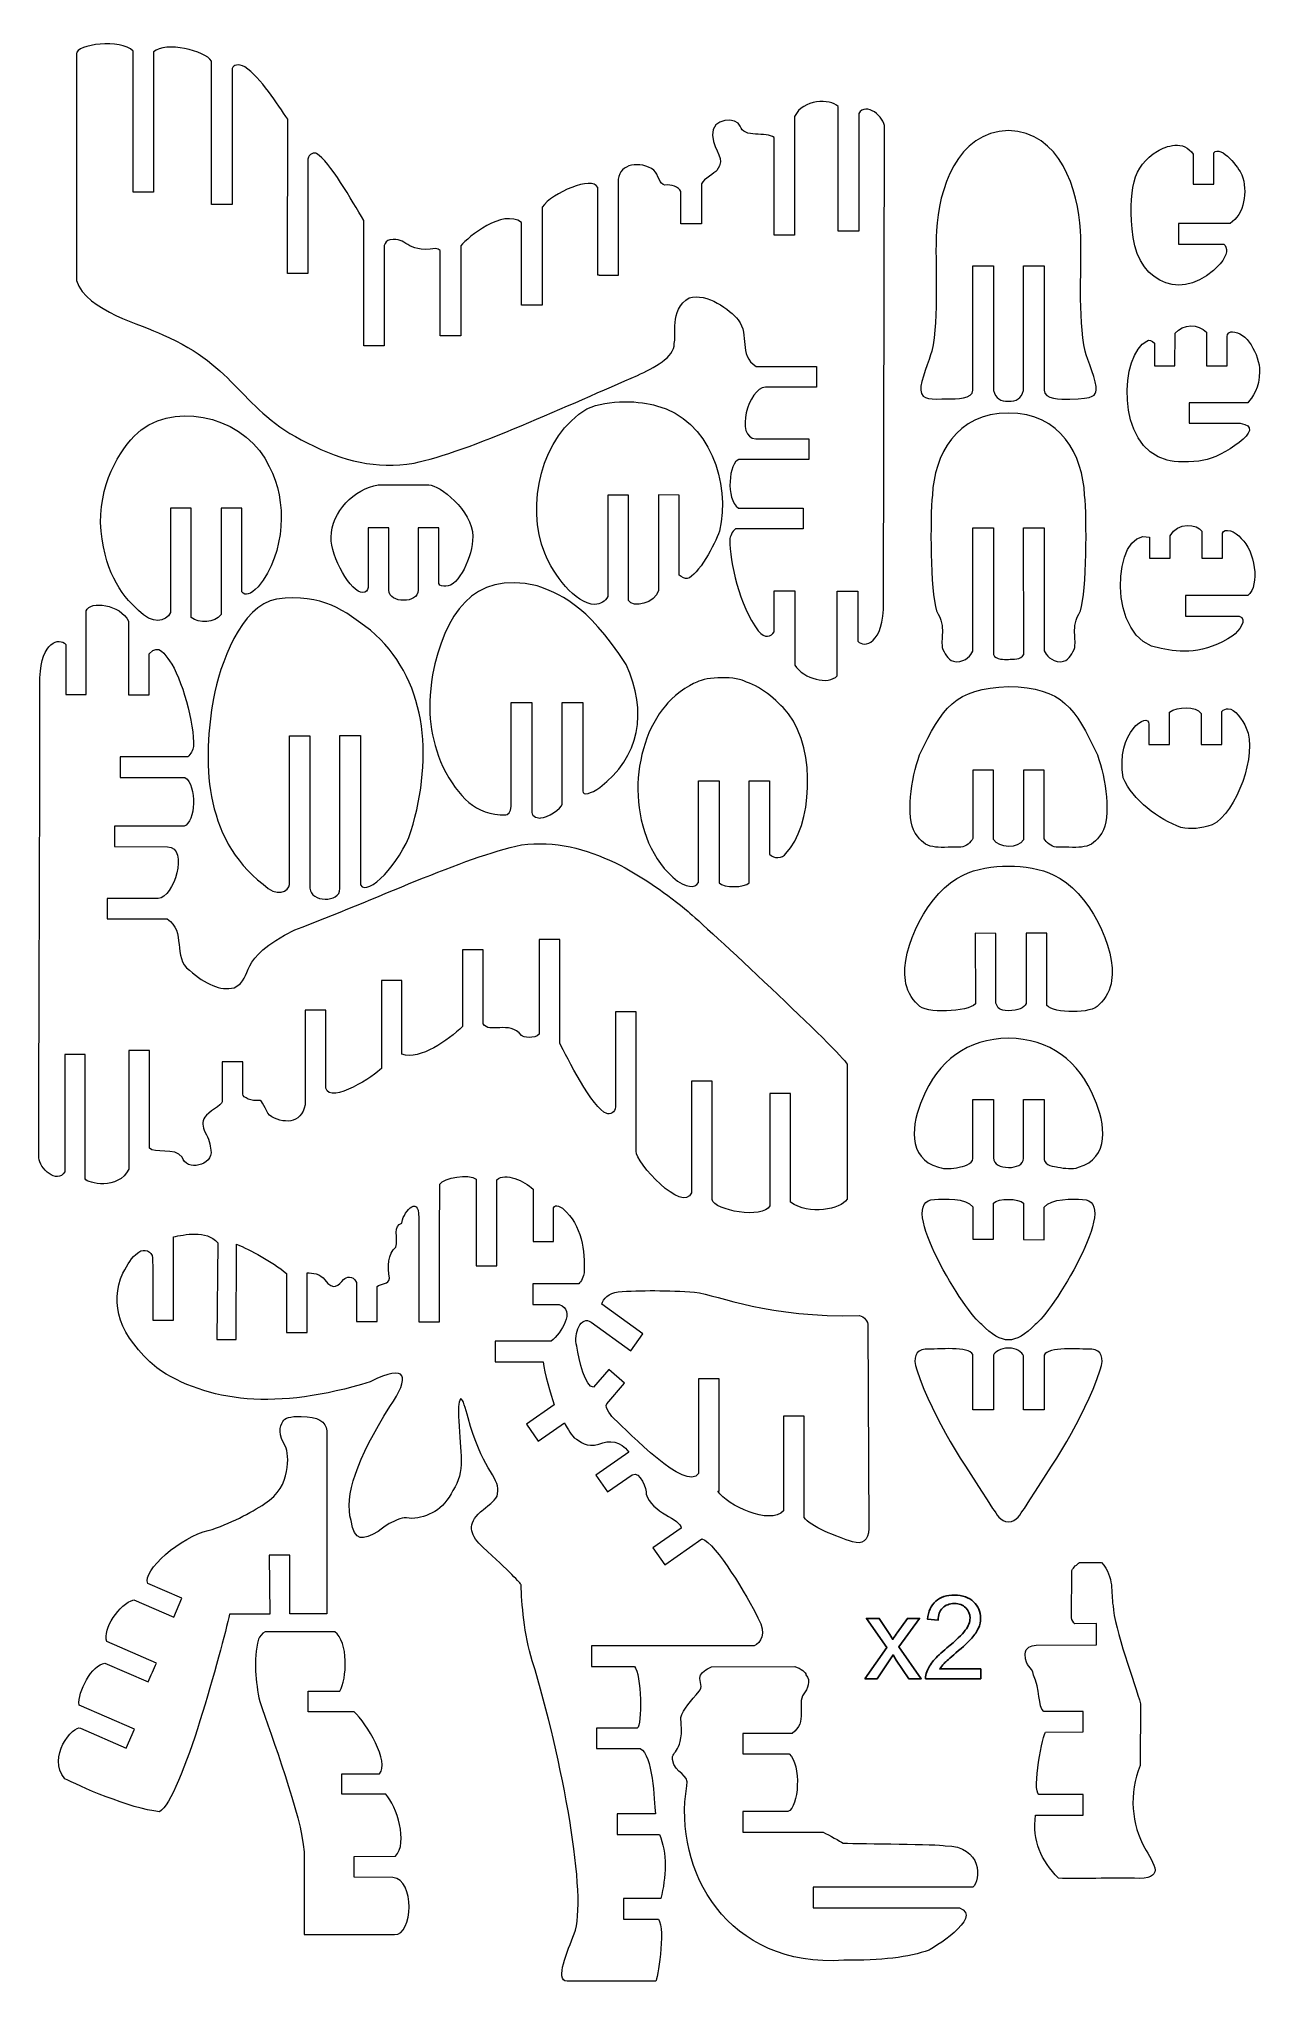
# Model space of a CAD drawing. Header units: centimetres. Extents: x -8.9 to 9.1, y -14.1 to 14.2.
import ezdxf

# ---------------------------------------------------------------- set-up
doc = ezdxf.new("R2010")
doc.units = ezdxf.units.CM
doc.header["$MEASUREMENT"] = 0
doc.layers.add('Livello 1', color=7, linetype='Continuous')

msp = doc.modelspace()

# ---------------------------------------------------------------- linework, layer by layer
at = {"layer": 'Livello 1', "color": 250, "lineweight": 20}
for points, knots in [([(-6.07515, 13.74821), (-6.04862, 13.80504), (-5.99391, 13.82257), (-5.88719, 13.774), (-5.88719, 13.774), (-5.65827, 13.61803), (-5.41112, 13.22768), (-5.26415, 13.00995), (-5.26415, 13.00995), (-5.26415, 13.00995), (-5.26898, 10.76293), (-5.26898, 10.76293), (-5.26898, 10.76293), (-5.26898, 10.76293), (-4.96888, 10.76293), (-4.96888, 10.76293), (-4.96888, 10.76293), (-4.96888, 10.76293), (-4.96888, 12.43069), (-4.96888, 12.43069), (-4.96888, 12.43069), (-4.9639, 12.50692), (-4.86565, 12.53486), (-4.8435, 12.51035), (-4.8435, 12.51035), (-4.65653, 12.39844), (-4.32343, 11.82437), (-4.15678, 11.5365), (-4.15678, 11.5365), (-4.15678, 11.5365), (-4.15678, 9.7101), (-4.15678, 9.7101), (-4.15678, 9.7101), (-4.07677, 9.7101), (-3.96187, 9.7101), (-3.85671, 9.7101), (-3.85671, 9.7101), (-3.85671, 10.19672), (-3.85671, 10.68324), (-3.85671, 11.16983), (-3.85671, 11.16983), (-3.84422, 11.21011), (-3.81815, 11.25276), (-3.77377, 11.25365), (-3.77377, 11.25365), (-3.5185, 11.30579), (-3.5602, 11.05912), (-3.11094, 11.12795), (-3.11094, 11.12795), (-3.08003, 11.12658), (-3.05774, 11.11539), (-3.04183, 11.09924), (-3.04183, 11.09924), (-3.04183, 11.09924), (-3.04183, 9.85615), (-3.04183, 9.85615), (-3.04183, 9.85615), (-3.04183, 9.85615), (-2.74175, 9.85615), (-2.74175, 9.85615), (-2.74175, 9.85615), (-2.74175, 9.85615), (-2.74175, 11.16926), (-2.74175, 11.16926), (-2.74175, 11.16926), (-2.62537, 11.30092), (-2.13893, 11.70749), (-1.85759, 11.50888), (-1.85759, 11.50888), (-1.85759, 11.50888), (-1.85759, 10.30383), (-1.85759, 10.30383), (-1.85759, 10.30383), (-1.75613, 10.30383), (-1.65499, 10.30383), (-1.55752, 10.30383), (-1.55752, 10.30383), (-1.55752, 10.30383), (-1.55752, 11.73254), (-1.55752, 11.73254), (-1.55752, 11.73254), (-1.4054, 11.93634), (-0.82554, 12.19743), (-0.74722, 12.01663), (-0.74722, 12.01663), (-0.74722, 12.01663), (-0.74722, 10.7382), (-0.74722, 10.7382), (-0.74722, 10.7382), (-0.74722, 10.7382), (-0.72715, 10.7382), (-0.72715, 10.7382), (-0.72715, 10.7382), (-0.72715, 10.7382), (-0.72715, 10.73661), (-0.72715, 10.73661), (-0.72715, 10.73661), (-0.72715, 10.73661), (-0.44679, 10.73661), (-0.44679, 10.73661), (-0.44679, 10.73661), (-0.44679, 11.20405), (-0.44679, 11.67112), (-0.44679, 12.13869), (-0.44679, 12.13869), (-0.42785, 12.35985), (-0.12496, 12.41323), (0.07239, 12.26771), (0.07239, 12.26771), (0.13353, 12.20717), (0.15847, 12.0571), (0.22952, 12.05163), (0.22952, 12.05163), (0.32956, 12.06359), (0.43377, 12.02581), (0.46316, 11.96054), (0.46316, 11.96054), (0.46316, 11.96054), (0.46316, 11.48807), (0.46316, 11.48807), (0.46316, 11.48807), (0.46316, 11.48807), (0.76327, 11.48807), (0.76327, 11.48807), (0.76327, 11.48807), (0.76327, 11.48807), (0.76327, 12.07237), (0.76327, 12.07237), (0.76327, 12.07237), (0.80267, 12.14141), (0.95821, 12.22597), (0.99003, 12.26481), (0.99003, 12.26481), (1.13266, 12.45743), (0.94745, 12.51133), (0.92583, 12.7769), (0.92583, 12.7769), (0.90445, 13.03972), (1.28788, 13.04216), (1.32972, 12.90955), (1.32972, 12.90955), (1.37689, 12.72963), (1.71139, 12.8355), (1.82217, 12.74551), (1.82217, 12.74551), (1.82217, 12.74551), (1.82217, 11.32307), (1.82217, 11.32307), (1.82217, 11.32307), (1.82217, 11.32307), (2.12224, 11.32307), (2.12224, 11.32307), (2.12224, 11.32307), (2.12224, 11.32307), (2.12224, 13.05193), (2.12224, 13.05193), (2.12224, 13.05193), (2.24229, 13.30713), (2.63938, 13.31292), (2.75579, 13.19548), (2.75579, 13.19548), (2.75579, 13.19548), (2.75579, 11.38213), (2.75579, 11.38213), (2.75579, 11.38213), (2.75579, 11.38213), (3.0559, 11.38213), (3.0559, 11.38213), (3.0559, 11.38213), (3.0559, 11.38213), (3.0559, 13.0931), (3.0559, 13.0931), (3.0559, 13.0931), (3.16131, 13.27189), (3.4315, 13.04893), (3.43306, 12.88658), (3.43306, 12.88658), (3.43306, 12.88658), (3.41782, 5.97845), (3.41782, 5.97845), (3.41782, 5.97845), (3.42353, 5.36025), (3.13341, 5.30137), (3.04161, 5.40904), (3.04161, 5.40904), (3.04161, 5.40904), (3.04161, 6.13844), (3.04161, 6.13844), (3.04161, 6.13844), (2.94157, 6.13844), (2.84155, 6.13844), (2.74151, 6.13844), (2.74151, 6.13844), (2.74151, 6.13844), (2.74151, 4.90432), (2.74151, 4.90432), (2.74151, 4.90432), (2.62022, 4.76483), (2.24765, 4.85757), (2.12513, 5.0601), (2.12513, 5.0601), (2.12513, 5.0601), (2.12513, 6.14352), (2.12513, 6.14352), (2.12513, 6.14352), (2.12513, 6.14352), (1.82506, 6.14352), (1.82506, 6.14352), (1.82506, 6.14352), (1.82506, 6.14352), (1.82506, 5.5445), (1.82506, 5.5445), (1.82506, 5.5445), (1.77839, 5.48181), (1.6891, 5.43338), (1.59223, 5.56161), (1.59223, 5.56161), (1.31367, 5.92335), (1.17669, 6.5689), (1.17669, 6.88499), (1.17669, 6.88499), (1.17792, 6.92453), (1.21278, 7.01209), (1.26157, 7.04585), (1.26157, 7.04585), (1.26157, 7.04585), (2.24606, 7.04585), (2.24606, 7.04585), (2.24606, 7.04585), (2.24606, 7.04585), (2.24606, 7.34593), (2.24606, 7.34593), (2.24606, 7.34593), (2.24606, 7.34593), (1.30401, 7.34593), (1.30401, 7.34593), (1.30401, 7.34593), (1.11023, 7.47857), (1.16896, 8.01818), (1.30831, 8.05533), (1.30831, 8.05533), (1.30831, 8.05533), (2.32837, 8.05533), (2.32837, 8.05533), (2.32837, 8.05533), (2.32837, 8.05533), (2.32837, 8.3554), (2.32837, 8.3554), (2.32837, 8.3554), (2.32837, 8.3554), (1.7835, 8.3554), (1.7835, 8.3554), (1.7835, 8.3554), (1.7835, 8.3554), (1.55716, 8.35713), (1.55716, 8.35713), (1.55716, 8.35713), (1.24597, 8.37149), (1.44829, 9.09987), (1.69545, 9.10872), (1.69545, 9.10872), (1.69545, 9.10872), (2.43956, 9.10872), (2.43956, 9.10872), (2.43956, 9.10872), (2.43956, 9.10872), (2.43956, 9.40879), (2.43956, 9.40879), (2.43956, 9.40879), (2.43956, 9.40879), (1.56192, 9.40879), (1.56192, 9.40879), (1.56192, 9.40879), (1.29289, 9.58765), (1.47119, 9.85675), (1.30083, 10.09124), (1.30083, 10.09124), (1.17951, 10.23525), (0.84617, 10.48752), (0.58501, 10.40994), (0.58501, 10.40994), (0.29023, 10.23359), (0.40534, 9.84709), (0.36858, 9.74446), (0.36858, 9.74446), (0.36989, 9.53971), (0.07112, 9.39063), (-0.16718, 9.28049), (-0.16718, 9.28049), (-1.11344, 8.87345), (-2.65698, 8.1547), (-3.42156, 8.00333), (-3.42156, 8.00333), (-3.98932, 7.91443), (-4.43544, 8.02605), (-4.98013, 8.29564), (-4.98013, 8.29564), (-5.95669, 8.77894), (-5.99306, 9.40026), (-7.08498, 9.87185), (-7.08498, 9.87185), (-7.38191, 10.0257), (-8.18748, 10.20829), (-8.34323, 10.66063), (-8.34323, 10.66063), (-8.34323, 11.80472), (-8.33653, 12.81899), (-8.34323, 13.96305), (-8.34323, 13.96305), (-8.34588, 14.10772), (-7.69444, 14.18198), (-7.51777, 14.0045), (-7.51777, 14.0045), (-7.51777, 14.0045), (-7.51777, 11.95031), (-7.51777, 11.95031), (-7.51777, 11.95031), (-7.41775, 11.95031), (-7.31774, 11.95031), (-7.21769, 11.95031), (-7.21769, 11.95031), (-7.21769, 11.95031), (-7.21769, 13.9911), (-7.21769, 13.9911), (-7.21769, 13.9911), (-7.04607, 14.14903), (-6.46469, 14.01046), (-6.37522, 13.85775), (-6.37522, 13.85775), (-6.37522, 13.85775), (-6.37522, 11.77103), (-6.37522, 11.77103), (-6.37522, 11.77103), (-6.37522, 11.77103), (-6.07515, 11.77103), (-6.07515, 11.77103), (-6.07515, 11.77103), (-6.07515, 11.77103), (-6.07515, 13.74821), (-6.07515, 13.74821)], [0, 0, 0, 0, 0.01176471, 0.01176471, 0.01176471, 0.01176471, 0.02352941, 0.02352941, 0.02352941, 0.02352941, 0.03529412, 0.03529412, 0.03529412, 0.03529412, 0.04705882, 0.04705882, 0.04705882, 0.04705882, 0.05882353, 0.05882353, 0.05882353, 0.05882353, 0.07058824, 0.07058824, 0.07058824, 0.07058824, 0.08235294, 0.08235294, 0.08235294, 0.08235294, 0.09411765, 0.09411765, 0.09411765, 0.09411765, 0.10588235, 0.10588235, 0.10588235, 0.10588235, 0.11764706, 0.11764706, 0.11764706, 0.11764706, 0.12941176, 0.12941176, 0.12941176, 0.12941176, 0.14117647, 0.14117647, 0.14117647, 0.14117647, 0.15294118, 0.15294118, 0.15294118, 0.15294118, 0.16470588, 0.16470588, 0.16470588, 0.16470588, 0.17647059, 0.17647059, 0.17647059, 0.17647059, 0.18823529, 0.18823529, 0.18823529, 0.18823529, 0.2, 0.2, 0.2, 0.2, 0.21176471, 0.21176471, 0.21176471, 0.21176471, 0.22352941, 0.22352941, 0.22352941, 0.22352941, 0.23529412, 0.23529412, 0.23529412, 0.23529412, 0.24705882, 0.24705882, 0.24705882, 0.24705882, 0.25882353, 0.25882353, 0.25882353, 0.25882353, 0.27058824, 0.27058824, 0.27058824, 0.27058824, 0.28235294, 0.28235294, 0.28235294, 0.28235294, 0.29411765, 0.29411765, 0.29411765, 0.29411765, 0.30588235, 0.30588235, 0.30588235, 0.30588235, 0.31764706, 0.31764706, 0.31764706, 0.31764706, 0.32941176, 0.32941176, 0.32941176, 0.32941176, 0.34117647, 0.34117647, 0.34117647, 0.34117647, 0.35294118, 0.35294118, 0.35294118, 0.35294118, 0.36470588, 0.36470588, 0.36470588, 0.36470588, 0.37647059, 0.37647059, 0.37647059, 0.37647059, 0.38823529, 0.38823529, 0.38823529, 0.38823529, 0.4, 0.4, 0.4, 0.4, 0.41176471, 0.41176471, 0.41176471, 0.41176471, 0.42352941, 0.42352941, 0.42352941, 0.42352941, 0.43529412, 0.43529412, 0.43529412, 0.43529412, 0.44705882, 0.44705882, 0.44705882, 0.44705882, 0.45882353, 0.45882353, 0.45882353, 0.45882353, 0.47058824, 0.47058824, 0.47058824, 0.47058824, 0.48235294, 0.48235294, 0.48235294, 0.48235294, 0.49411765, 0.49411765, 0.49411765, 0.49411765, 0.50588235, 0.50588235, 0.50588235, 0.50588235, 0.51764706, 0.51764706, 0.51764706, 0.51764706, 0.52941176, 0.52941176, 0.52941176, 0.52941176, 0.54117647, 0.54117647, 0.54117647, 0.54117647, 0.55294118, 0.55294118, 0.55294118, 0.55294118, 0.56470588, 0.56470588, 0.56470588, 0.56470588, 0.57647059, 0.57647059, 0.57647059, 0.57647059, 0.58823529, 0.58823529, 0.58823529, 0.58823529, 0.6, 0.6, 0.6, 0.6, 0.61176471, 0.61176471, 0.61176471, 0.61176471, 0.62352941, 0.62352941, 0.62352941, 0.62352941, 0.63529412, 0.63529412, 0.63529412, 0.63529412, 0.64705882, 0.64705882, 0.64705882, 0.64705882, 0.65882353, 0.65882353, 0.65882353, 0.65882353, 0.67058824, 0.67058824, 0.67058824, 0.67058824, 0.68235294, 0.68235294, 0.68235294, 0.68235294, 0.69411765, 0.69411765, 0.69411765, 0.69411765, 0.70588235, 0.70588235, 0.70588235, 0.70588235, 0.71764706, 0.71764706, 0.71764706, 0.71764706, 0.72941176, 0.72941176, 0.72941176, 0.72941176, 0.74117647, 0.74117647, 0.74117647, 0.74117647, 0.75294118, 0.75294118, 0.75294118, 0.75294118, 0.76470588, 0.76470588, 0.76470588, 0.76470588, 0.77647059, 0.77647059, 0.77647059, 0.77647059, 0.78823529, 0.78823529, 0.78823529, 0.78823529, 0.8, 0.8, 0.8, 0.8, 0.81176471, 0.81176471, 0.81176471, 0.81176471, 0.82352941, 0.82352941, 0.82352941, 0.82352941, 0.83529412, 0.83529412, 0.83529412, 0.83529412, 0.84705882, 0.84705882, 0.84705882, 0.84705882, 0.85882353, 0.85882353, 0.85882353, 0.85882353, 0.87058824, 0.87058824, 0.87058824, 0.87058824, 0.88235294, 0.88235294, 0.88235294, 0.88235294, 0.89411765, 0.89411765, 0.89411765, 0.89411765, 0.90588235, 0.90588235, 0.90588235, 0.90588235, 0.91764706, 0.91764706, 0.91764706, 0.91764706, 0.92941176, 0.92941176, 0.92941176, 0.92941176, 0.94117647, 0.94117647, 0.94117647, 0.94117647, 0.95294118, 0.95294118, 0.95294118, 0.95294118, 0.96470588, 0.96470588, 0.96470588, 0.96470588, 0.97647059, 0.97647059, 0.97647059, 0.97647059, 0.98823529, 0.98823529, 0.98823529, 0.98823529, 1, 1, 1, 1]), ([(5.23734, 12.84464), (5.9884, 12.83303), (6.25665, 11.97783), (6.28639, 11.3882), (6.28639, 11.3882), (6.31366, 10.90923), (6.24201, 10.12769), (6.35589, 9.6309), (6.35589, 9.6309), (6.38478, 9.51258), (6.53373, 9.18619), (6.51517, 9.06247), (6.51517, 9.06247), (6.49958, 8.99777), (6.50106, 8.9371), (6.13047, 8.93512), (6.13047, 8.93512), (5.99323, 8.9245), (5.75931, 8.93448), (5.75931, 9.06413), (5.75931, 9.06413), (5.75931, 9.06413), (5.75931, 10.8749), (5.75931, 10.8749), (5.75931, 10.8749), (5.75931, 10.8749), (5.45821, 10.87628), (5.45821, 10.87628), (5.45821, 10.87628), (5.45821, 10.87628), (5.45821, 9.05817), (5.45821, 9.05817), (5.45821, 9.05817), (5.42399, 8.94553), (5.35453, 8.8991), (5.23734, 8.90383), (5.23734, 8.90383), (5.12014, 8.8991), (5.05202, 8.94553), (5.0178, 9.05817), (5.0178, 9.05817), (5.0178, 9.05817), (5.0178, 10.8767), (5.0178, 10.8767), (5.0178, 10.8767), (5.0178, 10.8767), (4.71861, 10.8749), (4.71861, 10.8749), (4.71861, 10.8749), (4.71861, 10.8749), (4.71861, 9.06413), (4.71861, 9.06413), (4.71861, 9.06413), (4.71861, 8.93448), (4.47925, 8.93748), (4.34421, 8.93946), (4.34421, 8.93946), (4.12305, 8.93276), (3.96861, 8.91328), (3.95947, 9.06247), (3.95947, 9.06247), (3.95245, 9.19674), (4.08986, 9.51258), (4.11879, 9.6309), (4.11879, 9.6309), (4.23263, 10.12769), (4.16101, 10.90923), (4.18828, 11.3882), (4.18828, 11.3882), (4.21802, 11.97783), (4.48624, 12.83303), (5.23734, 12.84464)], [0, 0, 0, 0, 0.05555556, 0.05555556, 0.05555556, 0.05555556, 0.11111111, 0.11111111, 0.11111111, 0.11111111, 0.16666667, 0.16666667, 0.16666667, 0.16666667, 0.22222222, 0.22222222, 0.22222222, 0.22222222, 0.27777778, 0.27777778, 0.27777778, 0.27777778, 0.33333333, 0.33333333, 0.33333333, 0.33333333, 0.38888889, 0.38888889, 0.38888889, 0.38888889, 0.44444444, 0.44444444, 0.44444444, 0.44444444, 0.5, 0.5, 0.5, 0.5, 0.55555556, 0.55555556, 0.55555556, 0.55555556, 0.61111111, 0.61111111, 0.61111111, 0.61111111, 0.66666667, 0.66666667, 0.66666667, 0.66666667, 0.72222222, 0.72222222, 0.72222222, 0.72222222, 0.77777778, 0.77777778, 0.77777778, 0.77777778, 0.83333333, 0.83333333, 0.83333333, 0.83333333, 0.88888889, 0.88888889, 0.88888889, 0.88888889, 0.94444444, 0.94444444, 0.94444444, 0.94444444, 1, 1, 1, 1]), ([(7.4107, 12.54629), (7.0497, 12.33558), (6.97639, 11.97963), (7.05439, 11.28815), (7.05439, 11.28815), (7.14336, 10.61191), (7.80824, 10.33131), (8.32125, 10.90687), (8.32125, 10.90687), (8.43827, 11.037), (8.43248, 11.14411), (8.37417, 11.1935), (8.37417, 11.1935), (8.37417, 11.1935), (7.71317, 11.1935), (7.71317, 11.1935), (7.71317, 11.1935), (7.71317, 11.1935), (7.71317, 11.49361), (7.71317, 11.49361), (7.71317, 11.49361), (7.71317, 11.49361), (8.46684, 11.49361), (8.46684, 11.49361), (8.46684, 11.49361), (8.67241, 11.6235), (8.7298, 11.96097), (8.63797, 12.20315), (8.63797, 12.20315), (8.59822, 12.29282), (8.33642, 12.6456), (8.229, 12.52079), (8.229, 12.52079), (8.229, 12.52079), (8.229, 12.06683), (8.229, 12.06683), (8.229, 12.06683), (8.229, 12.06683), (7.92893, 12.06683), (7.92893, 12.06683), (7.92893, 12.06683), (7.92893, 12.06683), (7.92893, 12.50004), (7.92893, 12.50004), (7.92893, 12.50004), (7.79381, 12.71799), (7.52718, 12.61904), (7.4107, 12.54629)], [0, 0, 0, 0, 0.08333333, 0.08333333, 0.08333333, 0.08333333, 0.16666667, 0.16666667, 0.16666667, 0.16666667, 0.25, 0.25, 0.25, 0.25, 0.33333333, 0.33333333, 0.33333333, 0.33333333, 0.41666667, 0.41666667, 0.41666667, 0.41666667, 0.5, 0.5, 0.5, 0.5, 0.58333333, 0.58333333, 0.58333333, 0.58333333, 0.66666667, 0.66666667, 0.66666667, 0.66666667, 0.75, 0.75, 0.75, 0.75, 0.83333333, 0.83333333, 0.83333333, 0.83333333, 0.91666667, 0.91666667, 0.91666667, 0.91666667, 1, 1, 1, 1]), ([(7.66544, 9.89457), (7.66544, 9.89457), (7.66304, 9.42047), (7.66304, 9.42047), (7.66304, 9.42047), (7.55615, 9.42047), (7.46061, 9.42047), (7.36296, 9.42047), (7.36296, 9.42047), (7.36296, 9.42047), (7.36296, 9.74863), (7.36296, 9.74863), (7.36296, 9.74863), (7.32786, 9.7827), (7.285, 9.80514), (7.25526, 9.78076), (7.25526, 9.78076), (6.86791, 9.606), (6.783, 8.23581), (7.55188, 8.04446), (7.55188, 8.04446), (7.64632, 8.018), (7.9054, 8.00477), (8.08217, 8.04333), (8.08217, 8.04333), (8.31871, 8.07381), (9.05051, 8.52484), (8.61127, 8.5822), (8.61127, 8.5822), (8.61127, 8.5822), (7.87241, 8.5822), (7.87241, 8.5822), (7.87241, 8.5822), (7.87241, 8.5822), (7.87241, 8.88227), (7.87241, 8.88227), (7.87241, 8.88227), (7.87241, 8.88227), (8.72331, 8.88227), (8.72331, 8.88227), (8.72331, 8.88227), (8.78956, 8.9523), (8.89712, 9.10347), (8.89712, 9.33637), (8.89712, 9.33637), (8.89712, 9.58589), (8.70052, 9.92568), (8.4993, 9.91253), (8.4993, 9.91253), (8.47051, 9.92519), (8.42331, 9.88635), (8.42331, 9.84793), (8.42331, 9.84793), (8.42331, 9.84793), (8.42331, 9.42047), (8.42331, 9.42047), (8.42331, 9.42047), (8.42331, 9.42047), (8.12324, 9.42047), (8.12324, 9.42047), (8.12324, 9.42047), (8.12324, 9.42047), (8.12324, 9.90752), (8.12324, 9.90752), (8.12324, 9.90752), (8.00544, 10.03212), (7.78132, 10.03653), (7.66544, 9.89457)], [0, 0, 0, 0, 0.05882353, 0.05882353, 0.05882353, 0.05882353, 0.11764706, 0.11764706, 0.11764706, 0.11764706, 0.17647059, 0.17647059, 0.17647059, 0.17647059, 0.23529412, 0.23529412, 0.23529412, 0.23529412, 0.29411765, 0.29411765, 0.29411765, 0.29411765, 0.35294118, 0.35294118, 0.35294118, 0.35294118, 0.41176471, 0.41176471, 0.41176471, 0.41176471, 0.47058824, 0.47058824, 0.47058824, 0.47058824, 0.52941176, 0.52941176, 0.52941176, 0.52941176, 0.58823529, 0.58823529, 0.58823529, 0.58823529, 0.64705882, 0.64705882, 0.64705882, 0.64705882, 0.70588235, 0.70588235, 0.70588235, 0.70588235, 0.76470588, 0.76470588, 0.76470588, 0.76470588, 0.82352941, 0.82352941, 0.82352941, 0.82352941, 0.88235294, 0.88235294, 0.88235294, 0.88235294, 0.94117647, 0.94117647, 0.94117647, 0.94117647, 1, 1, 1, 1]), ([(-5.93132, 6.12528), (-5.88035, 6.06757), (-5.8117, 6.07917), (-5.6938, 6.20204), (-5.6938, 6.20204), (-5.29054, 6.69914), (-5.26934, 7.45691), (-5.53223, 7.95158), (-5.53223, 7.95158), (-5.83897, 8.63028), (-6.80791, 8.9202), (-7.40043, 8.48653), (-7.40043, 8.48653), (-7.65591, 8.28523), (-7.99543, 7.77303), (-7.99021, 7.13662), (-7.99021, 7.13662), (-7.95239, 6.44419), (-7.70237, 6.09476), (-7.43857, 5.85579), (-7.43857, 5.85579), (-7.23858, 5.65189), (-7.04053, 5.68575), (-6.96962, 5.82641), (-6.96962, 5.82641), (-6.96962, 5.82641), (-6.96962, 7.34702), (-6.96962, 7.34702), (-6.96962, 7.34702), (-6.96962, 7.34702), (-6.66951, 7.34702), (-6.66951, 7.34702), (-6.66951, 7.34702), (-6.66951, 7.34702), (-6.66951, 5.7538), (-6.66951, 5.7538), (-6.66951, 5.7538), (-6.55408, 5.66737), (-6.33102, 5.66494), (-6.23242, 5.79741), (-6.23242, 5.79741), (-6.23242, 5.79741), (-6.23242, 7.34769), (-6.23242, 7.34769), (-6.23242, 7.34769), (-6.23242, 7.34769), (-5.93132, 7.34631), (-5.93132, 7.34631), (-5.93132, 7.34631), (-5.93132, 7.34631), (-5.93132, 6.12528), (-5.93132, 6.12528)], [0, 0, 0, 0, 0.07692308, 0.07692308, 0.07692308, 0.07692308, 0.15384615, 0.15384615, 0.15384615, 0.15384615, 0.23076923, 0.23076923, 0.23076923, 0.23076923, 0.30769231, 0.30769231, 0.30769231, 0.30769231, 0.38461538, 0.38461538, 0.38461538, 0.38461538, 0.46153846, 0.46153846, 0.46153846, 0.46153846, 0.53846154, 0.53846154, 0.53846154, 0.53846154, 0.61538462, 0.61538462, 0.61538462, 0.61538462, 0.69230769, 0.69230769, 0.69230769, 0.69230769, 0.76923077, 0.76923077, 0.76923077, 0.76923077, 0.84615385, 0.84615385, 0.84615385, 0.84615385, 0.92307692, 0.92307692, 0.92307692, 0.92307692, 1, 1, 1, 1]), ([(-0.29944, 5.99881), (-0.23149, 5.8874), (0.08915, 5.95972), (0.13892, 6.14613), (0.13892, 6.14613), (0.13892, 6.14613), (0.13892, 7.53858), (0.13892, 7.53858), (0.13892, 7.53858), (0.13892, 7.53858), (0.44002, 7.53494), (0.44002, 7.53494), (0.44002, 7.53494), (0.44002, 7.53494), (0.44002, 6.36975), (0.44002, 6.36975), (0.44002, 6.36975), (0.47441, 6.33896), (0.52945, 6.31539), (0.55809, 6.32033), (0.55809, 6.32033), (0.71222, 6.35914), (0.96597, 6.82632), (1.02693, 7.01012), (1.02693, 7.01012), (1.1902, 7.71557), (0.88621, 8.62993), (0.11151, 8.83811), (0.11151, 8.83811), (-0.10633, 8.90482), (-0.58995, 8.94221), (-0.90357, 8.79175), (-0.90357, 8.79175), (-1.5645, 8.41188), (-1.80351, 7.37475), (-1.51949, 6.68905), (-1.51949, 6.68905), (-1.39358, 6.38281), (-1.07925, 5.95669), (-0.78917, 5.94279), (-0.78917, 5.94279), (-0.7117, 5.95185), (-0.63669, 5.98226), (-0.59951, 6.06139), (-0.59951, 6.06139), (-0.59951, 6.06139), (-0.59951, 7.53477), (-0.59951, 7.53477), (-0.59951, 7.53477), (-0.59951, 7.53477), (-0.29944, 7.53477), (-0.29944, 7.53477), (-0.29944, 7.53477), (-0.29944, 7.53477), (-0.29944, 5.99881), (-0.29944, 5.99881)], [0, 0, 0, 0, 0.07142857, 0.07142857, 0.07142857, 0.07142857, 0.14285714, 0.14285714, 0.14285714, 0.14285714, 0.21428571, 0.21428571, 0.21428571, 0.21428571, 0.28571429, 0.28571429, 0.28571429, 0.28571429, 0.35714286, 0.35714286, 0.35714286, 0.35714286, 0.42857143, 0.42857143, 0.42857143, 0.42857143, 0.5, 0.5, 0.5, 0.5, 0.57142857, 0.57142857, 0.57142857, 0.57142857, 0.64285714, 0.64285714, 0.64285714, 0.64285714, 0.71428571, 0.71428571, 0.71428571, 0.71428571, 0.78571429, 0.78571429, 0.78571429, 0.78571429, 0.85714286, 0.85714286, 0.85714286, 0.85714286, 0.92857143, 0.92857143, 0.92857143, 0.92857143, 1, 1, 1, 1]), ([(5.23801, 8.73143), (6.00036, 8.73446), (6.31962, 8.11417), (6.34735, 7.53759), (6.34735, 7.53759), (6.38249, 7.19268), (6.37702, 6.14733), (6.28671, 5.85135), (6.28671, 5.85135), (6.13226, 5.59139), (6.24286, 5.45024), (6.19488, 5.28814), (6.19488, 5.28814), (6.14641, 5.19853), (6.11367, 5.11969), (5.99948, 5.10942), (5.99948, 5.10942), (5.85548, 5.11048), (5.7869, 5.20749), (5.75927, 5.27001), (5.75927, 5.27001), (5.75927, 5.27001), (5.75927, 7.05993), (5.75927, 7.05993), (5.75927, 7.05993), (5.75927, 7.05993), (5.45821, 7.06127), (5.45821, 7.06127), (5.45821, 7.06127), (5.45821, 7.06127), (5.46029, 5.21688), (5.46029, 5.21688), (5.46029, 5.21688), (5.41792, 5.13193), (5.30274, 5.14572), (5.23801, 5.14403), (5.23801, 5.14403), (5.17324, 5.14572), (5.05982, 5.1302), (5.01745, 5.21515), (5.01745, 5.21515), (5.01745, 5.21515), (5.0178, 7.06173), (5.0178, 7.06173), (5.0178, 7.06173), (5.0178, 7.06173), (4.71861, 7.05993), (4.71861, 7.05993), (4.71861, 7.05993), (4.71861, 7.05993), (4.71861, 5.26482), (4.71861, 5.26482), (4.71861, 5.26482), (4.69099, 5.20227), (4.62054, 5.11048), (4.47654, 5.10942), (4.47654, 5.10942), (4.36234, 5.11969), (4.32961, 5.19853), (4.28113, 5.28814), (4.28113, 5.28814), (4.23316, 5.45024), (4.34372, 5.59139), (4.18931, 5.85135), (4.18931, 5.85135), (4.09896, 6.14733), (4.09353, 7.19268), (4.12863, 7.53759), (4.12863, 7.53759), (4.15639, 8.11417), (4.47566, 8.73446), (5.23801, 8.73143)], [0, 0, 0, 0, 0.05555556, 0.05555556, 0.05555556, 0.05555556, 0.11111111, 0.11111111, 0.11111111, 0.11111111, 0.16666667, 0.16666667, 0.16666667, 0.16666667, 0.22222222, 0.22222222, 0.22222222, 0.22222222, 0.27777778, 0.27777778, 0.27777778, 0.27777778, 0.33333333, 0.33333333, 0.33333333, 0.33333333, 0.38888889, 0.38888889, 0.38888889, 0.38888889, 0.44444444, 0.44444444, 0.44444444, 0.44444444, 0.5, 0.5, 0.5, 0.5, 0.55555556, 0.55555556, 0.55555556, 0.55555556, 0.61111111, 0.61111111, 0.61111111, 0.61111111, 0.66666667, 0.66666667, 0.66666667, 0.66666667, 0.72222222, 0.72222222, 0.72222222, 0.72222222, 0.77777778, 0.77777778, 0.77777778, 0.77777778, 0.83333333, 0.83333333, 0.83333333, 0.83333333, 0.88888889, 0.88888889, 0.88888889, 0.88888889, 0.94444444, 0.94444444, 0.94444444, 0.94444444, 1, 1, 1, 1]), ([(-3.57551, 7.68625), (-3.57551, 7.68625), (-3.94483, 7.68625), (-3.94483, 7.68625), (-3.94483, 7.68625), (-4.29056, 7.62811), (-4.62767, 7.29548), (-4.63113, 6.92372), (-4.63113, 6.92372), (-4.636, 6.636), (-4.34492, 6.1081), (-4.16733, 6.11981), (-4.16733, 6.11981), (-4.12323, 6.11678), (-4.10147, 6.14909), (-4.08961, 6.18927), (-4.08961, 6.18927), (-4.08961, 6.18927), (-4.08961, 7.05785), (-4.08961, 7.05785), (-4.08961, 7.05785), (-4.08961, 7.05785), (-3.78954, 7.05785), (-3.78954, 7.05785), (-3.78954, 7.05785), (-3.78954, 7.05785), (-3.78954, 6.15375), (-3.78954, 6.15375), (-3.78954, 6.15375), (-3.78383, 6.04576), (-3.68635, 6.00399), (-3.57551, 6.00565), (-3.57551, 6.00565), (-3.46467, 6.00399), (-3.36719, 6.04576), (-3.36151, 6.15375), (-3.36151, 6.15375), (-3.36151, 6.15375), (-3.36151, 7.05785), (-3.36151, 7.05785), (-3.36151, 7.05785), (-3.36151, 7.05785), (-3.06141, 7.05785), (-3.06141, 7.05785), (-3.06141, 7.05785), (-3.06141, 7.05785), (-3.06141, 6.24992), (-3.06141, 6.24992), (-3.06141, 6.24992), (-3.04955, 6.20973), (-3.00182, 6.20779), (-2.95769, 6.21083), (-2.95769, 6.21083), (-2.7801, 6.19912), (-2.56268, 6.64467), (-2.56755, 6.93236), (-2.56755, 6.93236), (-2.57101, 7.32582), (-3.05735, 7.67912), (-3.20619, 7.68625), (-3.20619, 7.68625), (-3.20619, 7.68625), (-3.57551, 7.68625), (-3.57551, 7.68625)], [0, 0, 0, 0, 0.0625, 0.0625, 0.0625, 0.0625, 0.125, 0.125, 0.125, 0.125, 0.1875, 0.1875, 0.1875, 0.1875, 0.25, 0.25, 0.25, 0.25, 0.3125, 0.3125, 0.3125, 0.3125, 0.375, 0.375, 0.375, 0.375, 0.4375, 0.4375, 0.4375, 0.4375, 0.5, 0.5, 0.5, 0.5, 0.5625, 0.5625, 0.5625, 0.5625, 0.625, 0.625, 0.625, 0.625, 0.6875, 0.6875, 0.6875, 0.6875, 0.75, 0.75, 0.75, 0.75, 0.8125, 0.8125, 0.8125, 0.8125, 0.875, 0.875, 0.875, 0.875, 0.9375, 0.9375, 0.9375, 0.9375, 1, 1, 1, 1]), ([(7.2947, 6.61614), (7.2947, 6.61614), (7.29259, 6.92503), (7.29259, 6.92503), (7.29259, 6.92503), (6.74324, 7.06617), (6.6542, 5.39535), (7.46361, 5.30006), (7.46361, 5.30006), (7.73352, 5.24524), (8.0894, 5.20778), (8.51193, 5.4907), (8.51193, 5.4907), (8.5804, 5.54411), (8.7406, 5.73493), (8.59748, 5.77356), (8.59748, 5.77356), (8.59748, 5.77356), (7.81713, 5.77356), (7.81713, 5.77356), (7.81713, 5.77356), (7.81713, 5.77356), (7.81713, 6.07363), (7.81713, 6.07363), (7.81713, 6.07363), (7.81713, 6.07363), (8.72546, 6.07363), (8.72546, 6.07363), (8.72546, 6.07363), (8.90771, 6.21979), (8.82509, 6.73784), (8.62979, 6.90224), (8.62979, 6.90224), (8.54985, 7.01703), (8.37724, 7.0624), (8.35505, 6.97992), (8.35505, 6.97992), (8.35505, 6.97992), (8.35505, 6.61614), (8.35505, 6.61614), (8.35505, 6.61614), (8.25507, 6.61614), (8.15502, 6.61614), (8.05497, 6.61614), (8.05497, 6.61614), (8.05497, 6.61614), (8.05497, 7.01195), (8.05497, 7.01195), (8.05497, 7.01195), (7.99144, 7.11306), (7.69623, 7.15109), (7.59478, 6.94302), (7.59478, 6.94302), (7.59478, 6.94302), (7.59478, 6.61614), (7.59478, 6.61614), (7.59478, 6.61614), (7.49473, 6.61614), (7.39186, 6.61614), (7.2947, 6.61614)], [0, 0, 0, 0, 0.06666667, 0.06666667, 0.06666667, 0.06666667, 0.13333333, 0.13333333, 0.13333333, 0.13333333, 0.2, 0.2, 0.2, 0.2, 0.26666667, 0.26666667, 0.26666667, 0.26666667, 0.33333333, 0.33333333, 0.33333333, 0.33333333, 0.4, 0.4, 0.4, 0.4, 0.46666667, 0.46666667, 0.46666667, 0.46666667, 0.53333333, 0.53333333, 0.53333333, 0.53333333, 0.6, 0.6, 0.6, 0.6, 0.66666667, 0.66666667, 0.66666667, 0.66666667, 0.73333333, 0.73333333, 0.73333333, 0.73333333, 0.8, 0.8, 0.8, 0.8, 0.86666667, 0.86666667, 0.86666667, 0.86666667, 0.93333333, 0.93333333, 0.93333333, 0.93333333, 1, 1, 1, 1]), ([(-1.26686, 3.03636), (-1.26609, 2.96877), (-1.49416, 2.83005), (-1.57434, 2.8334), (-1.57434, 2.8334), (-1.60659, 2.82275), (-1.70872, 2.85492), (-1.70872, 2.91172), (-1.70872, 2.91172), (-1.70872, 2.91172), (-1.70872, 4.51506), (-1.70872, 4.51506), (-1.70872, 4.51506), (-1.70872, 4.51506), (-2.00879, 4.51506), (-2.00879, 4.51506), (-2.00879, 4.51506), (-2.00879, 4.51506), (-2.00879, 3.00055), (-2.00879, 3.00055), (-2.00879, 3.00055), (-2.00879, 2.91416), (-2.06252, 2.87877), (-2.08679, 2.87821), (-2.08679, 2.87821), (-2.54078, 2.87821), (-2.76521, 3.13027), (-3.00387, 3.57643), (-3.00387, 3.57643), (-3.18735, 4.01242), (-3.23684, 4.35151), (-3.15518, 4.91797), (-3.15518, 4.91797), (-2.96951, 5.78834), (-2.58173, 6.44239), (-1.63012, 6.21425), (-1.63012, 6.21425), (-1.33939, 6.10581), (-0.9143, 5.97369), (-0.33383, 5.07047), (-0.33383, 5.07047), (-0.01228, 4.38065), (-0.13751, 3.71313), (-0.71512, 3.27854), (-0.71512, 3.27854), (-0.84124, 3.18583), (-0.96601, 3.15613), (-0.96601, 3.22294), (-0.96601, 3.22294), (-0.96601, 3.22294), (-0.96601, 4.51506), (-0.96601, 4.51506), (-0.96601, 4.51506), (-0.96601, 4.51506), (-1.26609, 4.51506), (-1.26609, 4.51506), (-1.26609, 4.51506), (-1.26609, 4.51506), (-1.26609, 3.31819), (-1.26609, 3.31819), (-1.26609, 3.31819), (-1.26658, 3.22396), (-1.26686, 3.12995), (-1.26686, 3.03636)], [0, 0, 0, 0, 0.0625, 0.0625, 0.0625, 0.0625, 0.125, 0.125, 0.125, 0.125, 0.1875, 0.1875, 0.1875, 0.1875, 0.25, 0.25, 0.25, 0.25, 0.3125, 0.3125, 0.3125, 0.3125, 0.375, 0.375, 0.375, 0.375, 0.4375, 0.4375, 0.4375, 0.4375, 0.5, 0.5, 0.5, 0.5, 0.5625, 0.5625, 0.5625, 0.5625, 0.625, 0.625, 0.625, 0.625, 0.6875, 0.6875, 0.6875, 0.6875, 0.75, 0.75, 0.75, 0.75, 0.8125, 0.8125, 0.8125, 0.8125, 0.875, 0.875, 0.875, 0.875, 0.9375, 0.9375, 0.9375, 0.9375, 1, 1, 1, 1]), ([(-3.59936, -0.60784), (-3.32828, -0.69804), (-2.93151, -0.40298), (-2.71523, -0.20475), (-2.71523, -0.20475), (-2.71523, -0.20475), (-2.71523, 0.91503), (-2.71523, 0.91503), (-2.71523, 0.91503), (-2.71523, 0.91503), (-2.41512, 0.91503), (-2.41512, 0.91503), (-2.41512, 0.91503), (-2.41512, 0.91503), (-2.41512, -0.16362), (-2.41512, -0.16362), (-2.41512, -0.16362), (-2.32851, -0.31538), (-2.03895, -0.11007), (-1.85582, -0.33285), (-1.85582, -0.33285), (-1.84471, -0.36329), (-1.66046, -0.38943), (-1.60027, -0.31595), (-1.60027, -0.31595), (-1.60027, -0.31595), (-1.60027, 1.06105), (-1.60027, 1.06105), (-1.60027, 1.06105), (-1.60027, 1.06105), (-1.3002, 1.06105), (-1.3002, 1.06105), (-1.3002, 1.06105), (-1.3002, 1.06105), (-1.3002, -0.44637), (-1.3002, -0.44637), (-1.3002, -0.44637), (-1.19726, -0.64865), (-0.82338, -1.39753), (-0.61546, -1.47161), (-0.61546, -1.47161), (-0.57588, -1.48745), (-0.49036, -1.46078), (-0.48807, -1.3716), (-0.48807, -1.3716), (-0.48807, -1.3716), (-0.48807, 0.00822), (-0.48807, 0.00822), (-0.48807, 0.00822), (-0.48807, 0.00822), (-0.188, 0.00822), (-0.188, 0.00822), (-0.188, 0.00822), (-0.188, -0.6393), (-0.188, -1.37287), (-0.188, -2.0205), (-0.188, -2.0205), (-0.19826, -2.17784), (0.49805, -2.94157), (0.61817, -2.62555), (0.61817, -2.62555), (0.61817, -2.62555), (0.61817, -0.99984), (0.61817, -0.99984), (0.61817, -0.99984), (0.61817, -0.99984), (0.91828, -0.99984), (0.91828, -0.99984), (0.91828, -0.99984), (0.91828, -0.99984), (0.91828, -2.72232), (0.91828, -2.72232), (0.91828, -2.72232), (0.95179, -2.88738), (1.65915, -3.01103), (1.76075, -2.8182), (1.76075, -2.8182), (1.76075, -2.8182), (1.76075, -1.17916), (1.76075, -1.17916), (1.76075, -1.17916), (1.87, -1.17916), (1.94349, -1.17916), (2.06082, -1.17916), (2.06082, -1.17916), (2.06082, -1.17916), (2.06082, -2.76155), (2.06082, -2.76155), (2.06082, -2.76155), (2.33179, -2.96034), (2.79604, -2.86621), (2.88639, -2.72009), (2.88639, -2.72009), (2.88639, -2.72009), (2.88639, -0.75283), (2.88639, -0.75283), (2.88639, -0.75283), (2.82152, -0.60533), (0.77251, 1.30567), (0.57213, 1.46946), (0.57213, 1.46946), (-0.01708, 1.95107), (-0.8848, 2.5684), (-1.8584, 2.44189), (-1.8584, 2.44189), (-2.70514, 2.25926), (-4.00738, 1.63629), (-5.16195, 1.20258), (-5.16195, 1.20258), (-6.03391, 0.77812), (-5.74058, 0.51541), (-6.04199, 0.36124), (-6.04199, 0.36124), (-6.24759, 0.31048), (-6.4589, 0.41166), (-6.69562, 0.61475), (-6.69562, 0.61475), (-6.94662, 0.80391), (-6.74046, 1.1848), (-7.0189, 1.36236), (-7.0189, 1.36236), (-7.0189, 1.36236), (-7.89654, 1.36236), (-7.89654, 1.36236), (-7.89654, 1.36236), (-7.89654, 1.36236), (-7.89654, 1.66243), (-7.89654, 1.66243), (-7.89654, 1.66243), (-7.89654, 1.66243), (-7.15243, 1.66243), (-7.15243, 1.66243), (-7.15243, 1.66243), (-6.92284, 1.66575), (-6.69791, 2.3961), (-7.01411, 2.41406), (-7.01411, 2.41406), (-7.01411, 2.41406), (-7.78535, 2.41575), (-7.78535, 2.41575), (-7.78535, 2.41575), (-7.78535, 2.52056), (-7.78535, 2.62198), (-7.78535, 2.71586), (-7.78535, 2.71586), (-7.78535, 2.71586), (-6.7746, 2.71586), (-6.7746, 2.71586), (-6.7746, 2.71586), (-6.60125, 2.76497), (-6.58379, 3.30651), (-6.76095, 3.42522), (-6.76095, 3.42522), (-6.76095, 3.42522), (-7.70304, 3.42522), (-7.70304, 3.42522), (-7.70304, 3.42522), (-7.70304, 3.42522), (-7.70304, 3.7253), (-7.70304, 3.7253), (-7.70304, 3.7253), (-7.70304, 3.7253), (-6.71851, 3.7253), (-6.71851, 3.7253), (-6.71851, 3.7253), (-6.67212, 3.76396), (-6.64944, 3.81984), (-6.63483, 3.87396), (-6.63483, 3.87396), (-6.62478, 4.19753), (-6.80727, 4.88576), (-6.98747, 5.12134), (-6.98747, 5.12134), (-7.04921, 5.20954), (-7.1379, 5.38226), (-7.28204, 5.22665), (-7.28204, 5.22665), (-7.28204, 5.22665), (-7.28204, 4.62767), (-7.28204, 4.62767), (-7.28204, 4.62767), (-7.28204, 4.62767), (-7.58211, 4.62767), (-7.58211, 4.62767), (-7.58211, 4.62767), (-7.58211, 4.62767), (-7.58211, 5.70022), (-7.58211, 5.70022), (-7.58211, 5.70022), (-7.70216, 5.94632), (-8.14645, 6.00544), (-8.19849, 5.84838), (-8.19849, 5.84838), (-8.19849, 5.45042), (-8.19849, 5.03082), (-8.19849, 4.63275), (-8.19849, 4.63275), (-8.19849, 4.63275), (-8.49856, 4.63275), (-8.49856, 4.63275), (-8.49856, 4.63275), (-8.49856, 4.63275), (-8.49856, 5.36215), (-8.49856, 5.36215), (-8.49856, 5.36215), (-8.59025, 5.46428), (-8.85412, 5.4071), (-8.87363, 4.87648), (-8.87363, 4.87648), (-8.87363, 2.43699), (-8.89, 0.32403), (-8.89, -2.11543), (-8.89, -2.11543), (-8.88605, -2.27058), (-8.62344, -2.5068), (-8.51285, -2.32195), (-8.51285, -2.32195), (-8.51285, -2.32195), (-8.51288, -0.61094), (-8.51288, -0.61094), (-8.51288, -0.61094), (-8.51288, -0.61094), (-8.21277, -0.61094), (-8.21277, -0.61094), (-8.21277, -0.61094), (-8.21277, -0.61094), (-8.21277, -2.42429), (-8.21277, -2.42429), (-8.21277, -2.42429), (-8.18826, -2.48902), (-7.72964, -2.59415), (-7.57922, -2.28074), (-7.57922, -2.28074), (-7.57922, -2.28074), (-7.57922, -0.55189), (-7.57922, -0.55189), (-7.57922, -0.55189), (-7.57922, -0.55189), (-7.27911, -0.55189), (-7.27911, -0.55189), (-7.27911, -0.55189), (-7.27911, -0.55189), (-7.27911, -1.97432), (-7.27911, -1.97432), (-7.27911, -1.97432), (-7.20983, -2.06347), (-6.90616, -1.95986), (-6.80032, -2.10517), (-6.80032, -2.10517), (-6.74726, -2.31923), (-6.34647, -2.2316), (-6.38281, -2.00572), (-6.38281, -2.00572), (-6.39473, -1.93153), (-6.41467, -1.83205), (-6.46487, -1.74745), (-6.46487, -1.74745), (-6.50663, -1.6613), (-6.51464, -1.59082), (-6.46924, -1.52686), (-6.46924, -1.52686), (-6.42976, -1.44815), (-6.21993, -1.3511), (-6.22021, -1.30119), (-6.22021, -1.30119), (-6.22021, -1.30119), (-6.22021, -0.71688), (-6.22021, -0.71688), (-6.22021, -0.71688), (-6.22021, -0.71688), (-5.92014, -0.71688), (-5.92014, -0.71688), (-5.92014, -0.71688), (-5.92014, -0.71688), (-5.92014, -1.18939), (-5.92014, -1.18939), (-5.92014, -1.18939), (-5.92113, -1.23885), (-5.7772, -1.29921), (-5.68646, -1.28044), (-5.68646, -1.28044), (-5.63259, -1.26524), (-5.59322, -1.41863), (-5.52937, -1.49655), (-5.52937, -1.49655), (-5.34152, -1.62486), (-5.06413, -1.6311), (-5.01015, -1.34313), (-5.01015, -1.34313), (-5.01015, -1.34313), (-5.01015, 0.03457), (-5.01015, 0.03457), (-5.01015, 0.03457), (-5.01015, 0.03457), (-4.70973, 0.03295), (-4.70973, 0.03295), (-4.70973, 0.03295), (-4.70973, 0.03295), (-4.70973, -1.10296), (-4.70973, -1.10296), (-4.70973, -1.10296), (-4.63705, -1.34384), (-3.98766, -0.91373), (-3.89943, -0.81495), (-3.89943, -0.81495), (-3.89943, -0.81495), (-3.89943, 0.46732), (-3.89943, 0.46732), (-3.89943, 0.46732), (-3.89943, 0.46732), (-3.59936, 0.46732), (-3.59936, 0.46732), (-3.59936, 0.46732), (-3.59936, 0.46732), (-3.59936, -0.60784), (-3.59936, -0.60784)], [0, 0, 0, 0, 0.01265823, 0.01265823, 0.01265823, 0.01265823, 0.02531646, 0.02531646, 0.02531646, 0.02531646, 0.03797468, 0.03797468, 0.03797468, 0.03797468, 0.05063291, 0.05063291, 0.05063291, 0.05063291, 0.06329114, 0.06329114, 0.06329114, 0.06329114, 0.07594937, 0.07594937, 0.07594937, 0.07594937, 0.08860759, 0.08860759, 0.08860759, 0.08860759, 0.10126582, 0.10126582, 0.10126582, 0.10126582, 0.11392405, 0.11392405, 0.11392405, 0.11392405, 0.12658228, 0.12658228, 0.12658228, 0.12658228, 0.13924051, 0.13924051, 0.13924051, 0.13924051, 0.15189873, 0.15189873, 0.15189873, 0.15189873, 0.16455696, 0.16455696, 0.16455696, 0.16455696, 0.17721519, 0.17721519, 0.17721519, 0.17721519, 0.18987342, 0.18987342, 0.18987342, 0.18987342, 0.20253165, 0.20253165, 0.20253165, 0.20253165, 0.21518987, 0.21518987, 0.21518987, 0.21518987, 0.2278481, 0.2278481, 0.2278481, 0.2278481, 0.24050633, 0.24050633, 0.24050633, 0.24050633, 0.25316456, 0.25316456, 0.25316456, 0.25316456, 0.26582278, 0.26582278, 0.26582278, 0.26582278, 0.27848101, 0.27848101, 0.27848101, 0.27848101, 0.29113924, 0.29113924, 0.29113924, 0.29113924, 0.30379747, 0.30379747, 0.30379747, 0.30379747, 0.3164557, 0.3164557, 0.3164557, 0.3164557, 0.32911392, 0.32911392, 0.32911392, 0.32911392, 0.34177215, 0.34177215, 0.34177215, 0.34177215, 0.35443038, 0.35443038, 0.35443038, 0.35443038, 0.36708861, 0.36708861, 0.36708861, 0.36708861, 0.37974684, 0.37974684, 0.37974684, 0.37974684, 0.39240506, 0.39240506, 0.39240506, 0.39240506, 0.40506329, 0.40506329, 0.40506329, 0.40506329, 0.41772152, 0.41772152, 0.41772152, 0.41772152, 0.43037975, 0.43037975, 0.43037975, 0.43037975, 0.44303797, 0.44303797, 0.44303797, 0.44303797, 0.4556962, 0.4556962, 0.4556962, 0.4556962, 0.46835443, 0.46835443, 0.46835443, 0.46835443, 0.48101266, 0.48101266, 0.48101266, 0.48101266, 0.49367089, 0.49367089, 0.49367089, 0.49367089, 0.50632911, 0.50632911, 0.50632911, 0.50632911, 0.51898734, 0.51898734, 0.51898734, 0.51898734, 0.53164557, 0.53164557, 0.53164557, 0.53164557, 0.5443038, 0.5443038, 0.5443038, 0.5443038, 0.55696203, 0.55696203, 0.55696203, 0.55696203, 0.56962025, 0.56962025, 0.56962025, 0.56962025, 0.58227848, 0.58227848, 0.58227848, 0.58227848, 0.59493671, 0.59493671, 0.59493671, 0.59493671, 0.60759494, 0.60759494, 0.60759494, 0.60759494, 0.62025316, 0.62025316, 0.62025316, 0.62025316, 0.63291139, 0.63291139, 0.63291139, 0.63291139, 0.64556962, 0.64556962, 0.64556962, 0.64556962, 0.65822785, 0.65822785, 0.65822785, 0.65822785, 0.67088608, 0.67088608, 0.67088608, 0.67088608, 0.6835443, 0.6835443, 0.6835443, 0.6835443, 0.69620253, 0.69620253, 0.69620253, 0.69620253, 0.70886076, 0.70886076, 0.70886076, 0.70886076, 0.72151899, 0.72151899, 0.72151899, 0.72151899, 0.73417722, 0.73417722, 0.73417722, 0.73417722, 0.74683544, 0.74683544, 0.74683544, 0.74683544, 0.75949367, 0.75949367, 0.75949367, 0.75949367, 0.7721519, 0.7721519, 0.7721519, 0.7721519, 0.78481013, 0.78481013, 0.78481013, 0.78481013, 0.79746835, 0.79746835, 0.79746835, 0.79746835, 0.81012658, 0.81012658, 0.81012658, 0.81012658, 0.82278481, 0.82278481, 0.82278481, 0.82278481, 0.83544304, 0.83544304, 0.83544304, 0.83544304, 0.84810127, 0.84810127, 0.84810127, 0.84810127, 0.86075949, 0.86075949, 0.86075949, 0.86075949, 0.87341772, 0.87341772, 0.87341772, 0.87341772, 0.88607595, 0.88607595, 0.88607595, 0.88607595, 0.89873418, 0.89873418, 0.89873418, 0.89873418, 0.91139241, 0.91139241, 0.91139241, 0.91139241, 0.92405063, 0.92405063, 0.92405063, 0.92405063, 0.93670886, 0.93670886, 0.93670886, 0.93670886, 0.94936709, 0.94936709, 0.94936709, 0.94936709, 0.96202532, 0.96202532, 0.96202532, 0.96202532, 0.97468354, 0.97468354, 0.97468354, 0.97468354, 0.98734177, 0.98734177, 0.98734177, 0.98734177, 1, 1, 1, 1]), ([(-4.50205, 1.80516), (-4.50451, 1.59184), (-4.93265, 1.60602), (-4.9397, 1.80883), (-4.9397, 1.80883), (-4.9397, 1.80883), (-4.9397, 4.03158), (-4.9397, 4.03158), (-4.9397, 4.03158), (-4.9397, 4.03158), (-5.23977, 4.03158), (-5.23977, 4.03158), (-5.23977, 4.03158), (-5.23977, 4.03158), (-5.23977, 1.86588), (-5.23977, 1.86588), (-5.23977, 1.86588), (-5.24164, 1.76241), (-5.42749, 1.66839), (-5.62144, 1.86877), (-5.62144, 1.86877), (-6.50441, 2.54236), (-6.5024, 3.69623), (-6.34584, 4.57574), (-6.34584, 4.57574), (-6.25186, 5.06148), (-5.95221, 5.9315), (-5.42484, 6.02139), (-5.42484, 6.02139), (-4.74895, 6.10948), (-4.43124, 5.84821), (-4.05825, 5.56701), (-4.05825, 5.56701), (-3.24796, 4.88424), (-3.12727, 3.76047), (-3.46795, 2.63708), (-3.46795, 2.63708), (-3.62268, 2.17068), (-4.10185, 1.68187), (-4.20095, 1.85734), (-4.20095, 1.85734), (-4.20095, 1.85734), (-4.20095, 4.03264), (-4.20095, 4.03264), (-4.20095, 4.03264), (-4.20095, 4.03264), (-4.50205, 4.03401), (-4.50205, 4.03401), (-4.50205, 4.03401), (-4.50205, 4.03401), (-4.50205, 1.80516), (-4.50205, 1.80516)], [0, 0, 0, 0, 0.07692308, 0.07692308, 0.07692308, 0.07692308, 0.15384615, 0.15384615, 0.15384615, 0.15384615, 0.23076923, 0.23076923, 0.23076923, 0.23076923, 0.30769231, 0.30769231, 0.30769231, 0.30769231, 0.38461538, 0.38461538, 0.38461538, 0.38461538, 0.46153846, 0.46153846, 0.46153846, 0.46153846, 0.53846154, 0.53846154, 0.53846154, 0.53846154, 0.61538462, 0.61538462, 0.61538462, 0.61538462, 0.69230769, 0.69230769, 0.69230769, 0.69230769, 0.76923077, 0.76923077, 0.76923077, 0.76923077, 0.84615385, 0.84615385, 0.84615385, 0.84615385, 0.92307692, 0.92307692, 0.92307692, 0.92307692, 1, 1, 1, 1]), ([(1.45771, 1.89008), (1.39231, 1.81561), (1.09523, 1.81388), (1.02083, 1.88951), (1.02083, 1.88951), (1.02083, 1.88951), (1.02083, 3.37375), (1.02083, 3.37375), (1.02083, 3.37375), (1.02083, 3.37375), (0.72076, 3.37375), (0.72076, 3.37375), (0.72076, 3.37375), (0.72076, 3.37375), (0.72076, 1.89343), (0.72076, 1.89343), (0.72076, 1.89343), (0.66929, 1.80986), (0.54846, 1.80347), (0.34533, 1.96917), (0.34533, 1.96917), (-0.35356, 2.62421), (-0.27252, 3.8778), (0.24091, 4.46602), (0.24091, 4.46602), (0.3121, 4.57595), (0.58628, 4.78169), (0.69843, 4.80917), (0.69843, 4.80917), (0.82705, 4.89578), (1.28838, 4.90343), (1.42282, 4.80917), (1.42282, 4.80917), (1.63745, 4.75569), (1.9255, 4.48927), (2.03285, 4.35165), (2.03285, 4.35165), (2.44468, 3.80104), (2.3762, 2.71378), (1.99591, 2.31666), (1.99591, 2.31666), (1.9456, 2.23827), (1.8155, 2.23848), (1.75778, 2.30572), (1.75778, 2.30572), (1.75778, 2.30572), (1.75778, 3.37375), (1.75778, 3.37375), (1.75778, 3.37375), (1.75778, 3.37375), (1.45771, 3.37375), (1.45771, 3.37375), (1.45771, 3.37375), (1.45771, 3.37375), (1.45771, 1.89008), (1.45771, 1.89008)], [0, 0, 0, 0, 0.07142857, 0.07142857, 0.07142857, 0.07142857, 0.14285714, 0.14285714, 0.14285714, 0.14285714, 0.21428571, 0.21428571, 0.21428571, 0.21428571, 0.28571429, 0.28571429, 0.28571429, 0.28571429, 0.35714286, 0.35714286, 0.35714286, 0.35714286, 0.42857143, 0.42857143, 0.42857143, 0.42857143, 0.5, 0.5, 0.5, 0.5, 0.57142857, 0.57142857, 0.57142857, 0.57142857, 0.64285714, 0.64285714, 0.64285714, 0.64285714, 0.71428571, 0.71428571, 0.71428571, 0.71428571, 0.78571429, 0.78571429, 0.78571429, 0.78571429, 0.85714286, 0.85714286, 0.85714286, 0.85714286, 0.92857143, 0.92857143, 0.92857143, 0.92857143, 1, 1, 1, 1]), ([(5.45821, 2.51428), (5.45821, 2.51428), (5.45821, 3.53102), (5.45821, 3.53102), (5.45821, 3.53102), (5.45821, 3.53102), (5.75931, 3.52968), (5.75931, 3.52968), (5.75931, 3.52968), (5.75931, 3.52968), (5.75931, 2.53139), (5.75931, 2.53139), (5.75931, 2.53139), (5.78591, 2.48232), (5.86101, 2.41145), (5.93069, 2.40944), (5.93069, 2.40944), (6.30213, 2.40944), (6.43541, 2.36019), (6.59553, 2.61137), (6.59553, 2.61137), (6.74349, 2.85168), (6.65505, 3.40124), (6.53355, 3.75504), (6.53355, 3.75504), (6.20321, 4.44394), (6.03433, 4.72754), (5.23801, 4.7492), (5.23801, 4.7492), (4.4486, 4.71364), (4.27281, 4.44394), (3.94247, 3.75504), (3.94247, 3.75504), (3.82101, 3.40124), (3.73256, 2.85168), (3.88052, 2.61137), (3.88052, 2.61137), (4.04064, 2.36019), (4.17389, 2.40944), (4.54536, 2.40944), (4.54536, 2.40944), (4.61504, 2.41145), (4.69201, 2.48408), (4.71865, 2.53312), (4.71865, 2.53312), (4.71865, 2.53312), (4.71865, 3.52968), (4.71865, 3.52968), (4.71865, 3.52968), (4.71865, 3.52968), (5.01784, 3.53145), (5.01784, 3.53145), (5.01784, 3.53145), (5.01784, 3.53145), (5.01784, 2.51774), (5.01784, 2.51774), (5.01784, 2.51774), (5.10109, 2.3888), (5.37496, 2.38534), (5.45821, 2.51428)], [0, 0, 0, 0, 0.06666667, 0.06666667, 0.06666667, 0.06666667, 0.13333333, 0.13333333, 0.13333333, 0.13333333, 0.2, 0.2, 0.2, 0.2, 0.26666667, 0.26666667, 0.26666667, 0.26666667, 0.33333333, 0.33333333, 0.33333333, 0.33333333, 0.4, 0.4, 0.4, 0.4, 0.46666667, 0.46666667, 0.46666667, 0.46666667, 0.53333333, 0.53333333, 0.53333333, 0.53333333, 0.6, 0.6, 0.6, 0.6, 0.66666667, 0.66666667, 0.66666667, 0.66666667, 0.73333333, 0.73333333, 0.73333333, 0.73333333, 0.8, 0.8, 0.8, 0.8, 0.86666667, 0.86666667, 0.86666667, 0.86666667, 0.93333333, 0.93333333, 0.93333333, 0.93333333, 1, 1, 1, 1]), ([(7.28486, 4.19992), (7.28486, 4.39755), (6.79242, 4.08481), (6.91056, 3.41824), (6.91056, 3.41824), (7.04568, 3.0909), (7.42742, 2.8152), (7.74936, 2.69385), (7.74936, 2.69385), (7.9085, 2.66636), (8.02742, 2.67642), (8.20684, 2.73198), (8.20684, 2.73198), (8.56135, 2.91924), (8.87038, 3.7634), (8.70253, 4.14263), (8.70253, 4.14263), (8.64651, 4.26417), (8.53549, 4.43131), (8.43922, 4.42507), (8.43922, 4.42507), (8.40719, 4.42486), (8.37272, 4.40852), (8.3452, 4.38672), (8.3452, 4.38672), (8.3452, 4.38672), (8.3452, 3.90398), (8.3452, 3.90398), (8.3452, 3.90398), (8.25218, 3.90398), (8.14518, 3.90398), (8.04513, 3.90398), (8.04513, 3.90398), (8.04513, 3.90398), (8.04513, 4.35758), (8.04513, 4.35758), (8.04513, 4.35758), (7.96547, 4.46303), (7.70061, 4.45802), (7.58493, 4.37399), (7.58493, 4.37399), (7.58493, 4.37399), (7.58493, 3.90398), (7.58493, 3.90398), (7.58493, 3.90398), (7.58493, 3.90398), (7.28486, 3.90398), (7.28486, 3.90398), (7.28486, 3.90398), (7.28486, 3.90398), (7.28486, 4.19992), (7.28486, 4.19992)], [0, 0, 0, 0, 0.07692308, 0.07692308, 0.07692308, 0.07692308, 0.15384615, 0.15384615, 0.15384615, 0.15384615, 0.23076923, 0.23076923, 0.23076923, 0.23076923, 0.30769231, 0.30769231, 0.30769231, 0.30769231, 0.38461538, 0.38461538, 0.38461538, 0.38461538, 0.46153846, 0.46153846, 0.46153846, 0.46153846, 0.53846154, 0.53846154, 0.53846154, 0.53846154, 0.61538462, 0.61538462, 0.61538462, 0.61538462, 0.69230769, 0.69230769, 0.69230769, 0.69230769, 0.76923077, 0.76923077, 0.76923077, 0.76923077, 0.84615385, 0.84615385, 0.84615385, 0.84615385, 0.92307692, 0.92307692, 0.92307692, 0.92307692, 1, 1, 1, 1]), ([(5.23801, 0.02533), (5.37813, 0.02681), (5.46477, 0.06191), (5.49494, 0.13321), (5.49494, 0.13321), (5.49494, 0.13321), (5.49494, 1.15528), (5.49494, 1.15528), (5.49494, 1.15528), (5.49494, 1.15528), (5.79504, 1.15528), (5.79504, 1.15528), (5.79504, 1.15528), (5.79504, 1.15528), (5.79504, 0.10223), (5.79504, 0.10223), (5.79504, 0.10223), (5.90031, -0.01351), (6.45456, -0.0229), (6.55644, 0.11035), (6.55644, 0.11035), (6.66143, 0.20775), (6.7243, 0.34389), (6.74091, 0.46401), (6.74091, 0.46401), (6.81898, 0.92149), (6.40295, 1.78206), (5.89619, 2), (5.89619, 2), (5.7145, 2.09945), (5.46315, 2.13148), (5.23801, 2.13106), (5.23801, 2.13106), (5.01287, 2.13148), (4.76151, 2.09945), (4.57983, 2), (4.57983, 2), (4.07307, 1.78206), (3.65703, 0.92149), (3.73507, 0.46401), (3.73507, 0.46401), (3.75172, 0.34389), (3.81455, 0.20775), (3.91957, 0.11035), (3.91957, 0.11035), (4.02145, -0.0229), (4.65032, 0.00871), (4.75558, 0.12446), (4.75558, 0.12446), (4.75558, 0.12446), (4.75149, 1.15422), (4.75149, 1.15422), (4.75149, 1.15422), (4.75149, 1.15422), (5.0516, 1.14953), (5.0516, 1.14953), (5.0516, 1.14953), (5.0516, 1.14953), (5.05562, 0.13416), (5.05562, 0.13416), (5.05562, 0.13416), (5.08578, 0.06286), (5.09788, 0.02681), (5.23801, 0.02533)], [0, 0, 0, 0, 0.0625, 0.0625, 0.0625, 0.0625, 0.125, 0.125, 0.125, 0.125, 0.1875, 0.1875, 0.1875, 0.1875, 0.25, 0.25, 0.25, 0.25, 0.3125, 0.3125, 0.3125, 0.3125, 0.375, 0.375, 0.375, 0.375, 0.4375, 0.4375, 0.4375, 0.4375, 0.5, 0.5, 0.5, 0.5, 0.5625, 0.5625, 0.5625, 0.5625, 0.625, 0.625, 0.625, 0.625, 0.6875, 0.6875, 0.6875, 0.6875, 0.75, 0.75, 0.75, 0.75, 0.8125, 0.8125, 0.8125, 0.8125, 0.875, 0.875, 0.875, 0.875, 0.9375, 0.9375, 0.9375, 0.9375, 1, 1, 1, 1]), ([(5.23801, -0.37469), (5.83434, -0.38499), (6.27196, -0.7016), (6.48878, -1.25868), (6.48878, -1.25868), (6.65487, -1.6153), (6.71735, -2.12319), (6.25806, -2.25499), (6.25806, -2.25499), (6.16151, -2.2884), (6.06383, -2.26896), (5.95672, -2.25369), (5.95672, -2.25369), (5.91559, -2.24409), (5.75959, -2.23199), (5.75931, -2.13956), (5.75931, -2.13956), (5.75931, -2.13956), (5.75931, -1.26623), (5.75931, -1.26623), (5.75931, -1.26623), (5.75931, -1.26623), (5.45821, -1.26778), (5.45821, -1.26778), (5.45821, -1.26778), (5.45821, -1.55064), (5.45821, -1.84214), (5.45821, -2.12499), (5.45821, -2.12499), (5.45193, -2.22031), (5.35118, -2.25746), (5.23801, -2.25704), (5.23801, -2.25704), (5.12484, -2.25746), (5.0189, -2.21425), (5.01784, -2.1172), (5.01784, -2.1172), (5.02066, -1.83219), (5.01784, -1.55356), (5.01784, -1.26951), (5.01784, -1.26951), (5.01784, -1.26951), (4.71865, -1.26644), (4.71865, -1.26644), (4.71865, -1.26644), (4.71865, -1.26644), (4.71865, -2.12637), (4.71865, -2.12637), (4.71865, -2.12637), (4.72006, -2.21012), (4.56202, -2.24575), (4.51965, -2.25362), (4.51965, -2.25362), (4.41709, -2.27302), (4.31535, -2.28667), (4.21795, -2.25499), (4.21795, -2.25499), (3.75867, -2.12319), (3.82115, -1.6153), (3.98723, -1.25868), (3.98723, -1.25868), (4.20405, -0.7016), (4.64167, -0.38499), (5.23801, -0.37469)], [0, 0, 0, 0, 0.0625, 0.0625, 0.0625, 0.0625, 0.125, 0.125, 0.125, 0.125, 0.1875, 0.1875, 0.1875, 0.1875, 0.25, 0.25, 0.25, 0.25, 0.3125, 0.3125, 0.3125, 0.3125, 0.375, 0.375, 0.375, 0.375, 0.4375, 0.4375, 0.4375, 0.4375, 0.5, 0.5, 0.5, 0.5, 0.5625, 0.5625, 0.5625, 0.5625, 0.625, 0.625, 0.625, 0.625, 0.6875, 0.6875, 0.6875, 0.6875, 0.75, 0.75, 0.75, 0.75, 0.8125, 0.8125, 0.8125, 0.8125, 0.875, 0.875, 0.875, 0.875, 0.9375, 0.9375, 0.9375, 0.9375, 1, 1, 1, 1]), ([(-4.26075, -3.93294), (-4.31913, -3.81667), (-4.40912, -3.85103), (-4.45001, -3.88885), (-4.45001, -3.88885), (-4.52307, -3.96586), (-4.59349, -4.06813), (-4.72345, -3.89347), (-4.72345, -3.89347), (-4.78596, -3.80404), (-4.90442, -3.7912), (-4.98228, -3.79159), (-4.98228, -3.79159), (-4.98228, -3.79159), (-4.98228, -4.65931), (-4.98228, -4.65931), (-4.98228, -4.65931), (-4.98228, -4.65931), (-5.28235, -4.65931), (-5.28235, -4.65931), (-5.28235, -4.65931), (-5.28235, -4.65931), (-5.28235, -3.79984), (-5.28235, -3.79984), (-5.28235, -3.79984), (-5.49575, -3.62416), (-5.80496, -3.46142), (-6.00777, -3.37467), (-6.00777, -3.37467), (-6.00777, -3.37467), (-6.01426, -4.7612), (-6.01426, -4.7612), (-6.01426, -4.7612), (-6.01426, -4.7612), (-6.29716, -4.7612), (-6.29716, -4.7612), (-6.29716, -4.7612), (-6.29716, -4.7612), (-6.28414, -3.35393), (-6.28414, -3.35393), (-6.28414, -3.35393), (-6.45188, -3.16216), (-6.77499, -3.23656), (-6.9276, -3.26866), (-6.9276, -3.26866), (-6.9276, -3.26866), (-6.9276, -4.48271), (-6.9276, -4.48271), (-6.9276, -4.48271), (-6.9276, -4.48271), (-7.22768, -4.48271), (-7.22768, -4.48271), (-7.22768, -4.48271), (-7.22768, -4.18056), (-7.23152, -3.87795), (-7.23152, -3.57558), (-7.23152, -3.57558), (-7.23801, -3.47165), (-7.36371, -3.43704), (-7.43084, -3.48911), (-7.43084, -3.48911), (-7.5595, -3.5802), (-7.58458, -3.66003), (-7.66554, -3.79582), (-7.66554, -3.79582), (-7.86479, -4.24836), (-7.7186, -4.71212), (-7.17286, -5.1762), (-7.17286, -5.1762), (-6.4461, -5.6757), (-5.41821, -5.80655), (-4.06326, -5.3781), (-4.06326, -5.3781), (-3.51469, -5.10371), (-3.47522, -5.30243), (-3.77585, -5.74033), (-3.77585, -5.74033), (-4.25454, -6.49669), (-4.44292, -7.04952), (-4.34111, -7.39884), (-4.34111, -7.39884), (-4.28907, -7.71014), (-4.17551, -7.68957), (-3.94829, -7.56088), (-3.94829, -7.56088), (-3.81416, -7.45603), (-3.7591, -7.43225), (-3.7591, -7.43225), (-3.7591, -7.43225), (-3.61657, -7.35616), (-3.57156, -7.35263), (-3.45606, -7.36918), (-3.45606, -7.36918), (-3.22495, -7.35312), (-2.99618, -7.2499), (-2.85613, -6.96038), (-2.85613, -6.96038), (-2.67148, -6.69675), (-2.75311, -6.39738), (-2.76966, -5.94872), (-2.76966, -5.94872), (-2.78613, -5.78242), (-2.77622, -5.67567), (-2.74595, -5.62917), (-2.74595, -5.62917), (-2.70574, -5.62275), (-2.67829, -5.76795), (-2.63507, -5.90331), (-2.63507, -5.90331), (-2.44846, -6.61871), (-2.1814, -6.77506), (-2.20282, -6.96701), (-2.20282, -6.96701), (-2.20444, -7.03061), (-2.21347, -7.06857), (-2.25732, -7.10343), (-2.25732, -7.10343), (-2.39783, -7.24327), (-2.44412, -7.26073), (-2.48977, -7.30666), (-2.48977, -7.30666), (-2.65289, -7.48069), (-2.59133, -7.62459), (-2.4202, -7.78976), (-2.4202, -7.78976), (-2.04452, -8.13424), (-1.85925, -8.31702), (-1.86433, -8.33808), (-1.86433, -8.33808), (-1.85558, -8.59804), (-1.8209, -9.06244), (-1.70067, -9.44157), (-1.70067, -9.44157), (-1.26196, -10.8657), (-0.88868, -12.90391), (-1.08832, -13.4185), (-1.08832, -13.4185), (-1.18354, -13.6688), (-1.37947, -14.10173), (-1.19419, -14.10907), (-1.19419, -14.10907), (-1.19419, -14.10907), (0.10135, -14.10907), (0.10135, -14.10907), (0.10135, -14.10907), (0.11014, -14.10907), (0.25273, -13.36026), (0.13614, -13.20514), (0.13614, -13.20514), (0.13614, -13.20514), (-0.37331, -13.20514), (-0.37331, -13.20514), (-0.37331, -13.20514), (-0.37331, -13.20514), (-0.37331, -12.90507), (-0.37331, -12.90507), (-0.37331, -12.90507), (-0.37331, -12.90507), (0.17286, -12.90507), (0.17286, -12.90507), (0.17286, -12.90507), (0.24864, -12.60214), (0.26963, -12.23733), (0.15099, -11.97137), (0.15099, -11.97137), (-0.05507, -11.97137), (-0.25961, -11.97137), (-0.46426, -11.97137), (-0.46426, -11.97137), (-0.46426, -11.97137), (-0.46426, -11.6713), (-0.46426, -11.6713), (-0.46426, -11.6713), (-0.28568, -11.6713), (-0.09507, -11.6713), (0.09394, -11.6713), (0.09394, -11.6713), (0.0744, -11.46658), (0.05881, -10.8113), (-0.12947, -10.72194), (-0.12947, -10.72194), (-0.12947, -10.72194), (-0.76426, -10.72194), (-0.76426, -10.72194), (-0.76426, -10.72194), (-0.76426, -10.72194), (-0.76426, -10.42183), (-0.76426, -10.42183), (-0.76426, -10.42183), (-0.76426, -10.42183), (-0.17233, -10.42183), (-0.17233, -10.42183), (-0.17233, -10.42183), (-0.09599, -10.39234), (-0.10714, -9.62741), (-0.21315, -9.5262), (-0.21315, -9.5262), (-0.21315, -9.5262), (-0.83683, -9.5262), (-0.83683, -9.5262), (-0.83683, -9.5262), (-0.83683, -9.5262), (-0.83683, -9.22609), (-0.83683, -9.22609), (-0.83683, -9.22609), (-0.83683, -9.22609), (-0.81576, -9.22609), (-0.81576, -9.22609), (-0.81576, -9.22609), (-0.81576, -9.22609), (1.53314, -9.22327), (1.53314, -9.22327), (1.53314, -9.22327), (1.62486, -9.18097), (1.72131, -9.05372), (1.5881, -8.81923), (1.5881, -8.81923), (1.43372, -8.50713), (0.97871, -7.73116), (0.77061, -7.66667), (0.77061, -7.66667), (0.77061, -7.66667), (0.22885, -8.04305), (0.22885, -8.04305), (0.22885, -8.04305), (0.22885, -8.04305), (0.05764, -7.7966), (0.05764, -7.7966), (0.05764, -7.7966), (0.05764, -7.7966), (0.46761, -7.5118), (0.46761, -7.5118), (0.46761, -7.5118), (0.4651, -7.37591), (0.04015, -7.29104), (-0.03972, -7.01365), (-0.03972, -7.01365), (-0.03411, -6.95336), (-0.12799, -6.66471), (-0.24349, -6.73329), (-0.24349, -6.73329), (-0.24349, -6.73329), (-0.60364, -6.98348), (-0.60364, -6.98348), (-0.60364, -6.98348), (-0.60364, -6.98348), (-0.77484, -6.73703), (-0.77484, -6.73703), (-0.77484, -6.73703), (-0.77484, -6.73703), (-0.29415, -6.40313), (-0.29415, -6.40313), (-0.29415, -6.40313), (-0.41197, -6.23778), (-0.57711, -6.22074), (-0.72923, -6.28858), (-0.72923, -6.28858), (-0.91592, -6.33709), (-0.99219, -6.25408), (-1.0909, -6.19326), (-1.0909, -6.19326), (-1.14646, -6.13269), (-1.20562, -6.0258), (-1.23232, -5.97817), (-1.23232, -5.97817), (-1.23232, -5.97817), (-1.61364, -6.24307), (-1.61364, -6.24307), (-1.61364, -6.24307), (-1.61364, -6.24307), (-1.78484, -5.99662), (-1.78484, -5.99662), (-1.78484, -5.99662), (-1.78484, -5.99662), (-1.38183, -5.71666), (-1.38183, -5.71666), (-1.38183, -5.71666), (-1.43313, -5.55678), (-1.52509, -5.2554), (-1.53991, -5.08921), (-1.53991, -5.08921), (-1.53991, -5.08921), (-2.24067, -5.08921), (-2.24067, -5.08921), (-2.24067, -5.08921), (-2.24067, -5.08921), (-2.24067, -4.7891), (-2.24067, -4.7891), (-2.24067, -4.7891), (-2.24067, -4.7891), (-1.42325, -4.7891), (-1.42325, -4.7891), (-1.42325, -4.7891), (-1.27526, -4.66252), (-1.06571, -4.34111), (-1.30694, -4.25083), (-1.30694, -4.25083), (-1.30694, -4.25083), (-1.69249, -4.25083), (-1.69249, -4.25083), (-1.69249, -4.25083), (-1.69249, -4.25083), (-1.69249, -3.95076), (-1.69249, -3.95076), (-1.69249, -3.95076), (-1.69249, -3.95076), (-1.0239, -3.95076), (-1.0239, -3.95076), (-1.0239, -3.95076), (-0.99088, -3.92871), (-0.94735, -3.83332), (-0.94499, -3.79187), (-0.94499, -3.79187), (-0.93186, -3.47571), (-0.97561, -3.09594), (-1.25109, -2.86061), (-1.25109, -2.86061), (-1.27102, -2.83976), (-1.36857, -2.7771), (-1.38928, -2.8442), (-1.38928, -2.8442), (-1.38928, -2.8442), (-1.38928, -3.33675), (-1.38928, -3.33675), (-1.38928, -3.33675), (-1.48594, -3.33675), (-1.58849, -3.33675), (-1.68935, -3.33675), (-1.68935, -3.33675), (-1.68935, -3.33675), (-1.68935, -2.57415), (-1.68935, -2.57415), (-1.68935, -2.57415), (-1.81303, -2.45032), (-2.09596, -2.32512), (-2.21679, -2.43607), (-2.21679, -2.43607), (-2.21679, -2.43607), (-2.21679, -3.6884), (-2.21679, -3.6884), (-2.21679, -3.6884), (-2.21679, -3.6884), (-2.51686, -3.6884), (-2.51686, -3.6884), (-2.51686, -3.6884), (-2.51686, -3.6884), (-2.51686, -2.42817), (-2.51686, -2.42817), (-2.51686, -2.42817), (-2.62657, -2.3422), (-2.98355, -2.40827), (-3.04945, -2.50105), (-3.04945, -2.50105), (-3.04945, -2.50105), (-3.05269, -3.2549), (-3.05269, -3.2549), (-3.05269, -3.2549), (-3.05269, -3.2549), (-3.05269, -4.50557), (-3.05269, -4.50557), (-3.05269, -4.50557), (-3.05269, -4.50557), (-3.3528, -4.50557), (-3.3528, -4.50557), (-3.3528, -4.50557), (-3.3528, -4.50557), (-3.3528, -2.98845), (-3.3528, -2.98845), (-3.3528, -2.98845), (-3.35894, -2.61885), (-3.60401, -2.95162), (-3.60024, -3.07079), (-3.60024, -3.07079), (-3.73154, -3.09203), (-3.65612, -3.29632), (-3.68783, -3.41754), (-3.68783, -3.41754), (-3.81028, -3.5118), (-3.80175, -3.70226), (-3.78256, -3.87107), (-3.78256, -3.87107), (-3.78435, -3.96533), (-3.91051, -3.94586), (-3.96067, -3.98918), (-3.96067, -3.98918), (-3.96067, -3.98918), (-3.96067, -4.50219), (-3.96067, -4.50219), (-3.96067, -4.50219), (-3.96067, -4.50219), (-4.26075, -4.50219), (-4.26075, -4.50219), (-4.26075, -4.50219), (-4.26075, -4.3167), (-4.26075, -4.12235), (-4.26075, -3.93294)], [0, 0, 0, 0, 0.01010101, 0.01010101, 0.01010101, 0.01010101, 0.02020202, 0.02020202, 0.02020202, 0.02020202, 0.03030303, 0.03030303, 0.03030303, 0.03030303, 0.04040404, 0.04040404, 0.04040404, 0.04040404, 0.05050505, 0.05050505, 0.05050505, 0.05050505, 0.06060606, 0.06060606, 0.06060606, 0.06060606, 0.07070707, 0.07070707, 0.07070707, 0.07070707, 0.08080808, 0.08080808, 0.08080808, 0.08080808, 0.09090909, 0.09090909, 0.09090909, 0.09090909, 0.1010101, 0.1010101, 0.1010101, 0.1010101, 0.11111111, 0.11111111, 0.11111111, 0.11111111, 0.12121212, 0.12121212, 0.12121212, 0.12121212, 0.13131313, 0.13131313, 0.13131313, 0.13131313, 0.14141414, 0.14141414, 0.14141414, 0.14141414, 0.15151515, 0.15151515, 0.15151515, 0.15151515, 0.16161616, 0.16161616, 0.16161616, 0.16161616, 0.17171717, 0.17171717, 0.17171717, 0.17171717, 0.18181818, 0.18181818, 0.18181818, 0.18181818, 0.19191919, 0.19191919, 0.19191919, 0.19191919, 0.2020202, 0.2020202, 0.2020202, 0.2020202, 0.21212121, 0.21212121, 0.21212121, 0.21212121, 0.22222222, 0.22222222, 0.22222222, 0.22222222, 0.23232323, 0.23232323, 0.23232323, 0.23232323, 0.24242424, 0.24242424, 0.24242424, 0.24242424, 0.25252525, 0.25252525, 0.25252525, 0.25252525, 0.26262626, 0.26262626, 0.26262626, 0.26262626, 0.27272727, 0.27272727, 0.27272727, 0.27272727, 0.28282828, 0.28282828, 0.28282828, 0.28282828, 0.29292929, 0.29292929, 0.29292929, 0.29292929, 0.3030303, 0.3030303, 0.3030303, 0.3030303, 0.31313131, 0.31313131, 0.31313131, 0.31313131, 0.32323232, 0.32323232, 0.32323232, 0.32323232, 0.33333333, 0.33333333, 0.33333333, 0.33333333, 0.34343434, 0.34343434, 0.34343434, 0.34343434, 0.35353535, 0.35353535, 0.35353535, 0.35353535, 0.36363636, 0.36363636, 0.36363636, 0.36363636, 0.37373737, 0.37373737, 0.37373737, 0.37373737, 0.38383838, 0.38383838, 0.38383838, 0.38383838, 0.39393939, 0.39393939, 0.39393939, 0.39393939, 0.4040404, 0.4040404, 0.4040404, 0.4040404, 0.41414141, 0.41414141, 0.41414141, 0.41414141, 0.42424242, 0.42424242, 0.42424242, 0.42424242, 0.43434343, 0.43434343, 0.43434343, 0.43434343, 0.44444444, 0.44444444, 0.44444444, 0.44444444, 0.45454545, 0.45454545, 0.45454545, 0.45454545, 0.46464646, 0.46464646, 0.46464646, 0.46464646, 0.47474747, 0.47474747, 0.47474747, 0.47474747, 0.48484848, 0.48484848, 0.48484848, 0.48484848, 0.49494949, 0.49494949, 0.49494949, 0.49494949, 0.50505051, 0.50505051, 0.50505051, 0.50505051, 0.51515152, 0.51515152, 0.51515152, 0.51515152, 0.52525253, 0.52525253, 0.52525253, 0.52525253, 0.53535354, 0.53535354, 0.53535354, 0.53535354, 0.54545455, 0.54545455, 0.54545455, 0.54545455, 0.55555556, 0.55555556, 0.55555556, 0.55555556, 0.56565657, 0.56565657, 0.56565657, 0.56565657, 0.57575758, 0.57575758, 0.57575758, 0.57575758, 0.58585859, 0.58585859, 0.58585859, 0.58585859, 0.5959596, 0.5959596, 0.5959596, 0.5959596, 0.60606061, 0.60606061, 0.60606061, 0.60606061, 0.61616162, 0.61616162, 0.61616162, 0.61616162, 0.62626263, 0.62626263, 0.62626263, 0.62626263, 0.63636364, 0.63636364, 0.63636364, 0.63636364, 0.64646465, 0.64646465, 0.64646465, 0.64646465, 0.65656566, 0.65656566, 0.65656566, 0.65656566, 0.66666667, 0.66666667, 0.66666667, 0.66666667, 0.67676768, 0.67676768, 0.67676768, 0.67676768, 0.68686869, 0.68686869, 0.68686869, 0.68686869, 0.6969697, 0.6969697, 0.6969697, 0.6969697, 0.70707071, 0.70707071, 0.70707071, 0.70707071, 0.71717172, 0.71717172, 0.71717172, 0.71717172, 0.72727273, 0.72727273, 0.72727273, 0.72727273, 0.73737374, 0.73737374, 0.73737374, 0.73737374, 0.74747475, 0.74747475, 0.74747475, 0.74747475, 0.75757576, 0.75757576, 0.75757576, 0.75757576, 0.76767677, 0.76767677, 0.76767677, 0.76767677, 0.77777778, 0.77777778, 0.77777778, 0.77777778, 0.78787879, 0.78787879, 0.78787879, 0.78787879, 0.7979798, 0.7979798, 0.7979798, 0.7979798, 0.80808081, 0.80808081, 0.80808081, 0.80808081, 0.81818182, 0.81818182, 0.81818182, 0.81818182, 0.82828283, 0.82828283, 0.82828283, 0.82828283, 0.83838384, 0.83838384, 0.83838384, 0.83838384, 0.84848485, 0.84848485, 0.84848485, 0.84848485, 0.85858586, 0.85858586, 0.85858586, 0.85858586, 0.86868687, 0.86868687, 0.86868687, 0.86868687, 0.87878788, 0.87878788, 0.87878788, 0.87878788, 0.88888889, 0.88888889, 0.88888889, 0.88888889, 0.8989899, 0.8989899, 0.8989899, 0.8989899, 0.90909091, 0.90909091, 0.90909091, 0.90909091, 0.91919192, 0.91919192, 0.91919192, 0.91919192, 0.92929293, 0.92929293, 0.92929293, 0.92929293, 0.93939394, 0.93939394, 0.93939394, 0.93939394, 0.94949495, 0.94949495, 0.94949495, 0.94949495, 0.95959596, 0.95959596, 0.95959596, 0.95959596, 0.96969697, 0.96969697, 0.96969697, 0.96969697, 0.97979798, 0.97979798, 0.97979798, 0.97979798, 0.98989899, 0.98989899, 0.98989899, 0.98989899, 1, 1, 1, 1]), ([(5.23801, -4.76931), (5.3516, -4.76934), (5.48922, -4.69244), (5.62476, -4.54551), (5.62476, -4.54551), (5.84546, -4.40651), (6.90651, -2.72965), (6.31821, -2.72203), (6.31821, -2.72203), (6.17717, -2.7165), (5.85819, -2.70432), (5.75931, -2.83549), (5.75931, -2.83549), (5.75931, -2.83549), (5.75931, -3.30884), (5.75931, -3.30884), (5.75931, -3.30884), (5.75931, -3.30884), (5.45821, -3.30574), (5.45821, -3.30574), (5.45821, -3.30574), (5.45821, -3.30574), (5.45821, -2.77936), (5.45821, -2.77936), (5.45821, -2.77936), (5.39122, -2.70439), (5.08473, -2.70281), (5.01784, -2.77763), (5.01784, -2.77763), (5.01784, -2.77763), (5.01784, -3.30228), (5.01784, -3.30228), (5.01784, -3.30228), (5.01784, -3.30228), (4.71861, -3.30228), (4.71861, -3.30228), (4.71861, -3.30228), (4.71861, -3.30228), (4.71861, -2.82857), (4.71861, -2.82857), (4.71861, -2.82857), (4.61976, -2.69741), (4.29884, -2.7165), (4.1578, -2.72203), (4.1578, -2.72203), (3.56951, -2.72965), (4.6306, -4.40651), (4.85126, -4.54551), (4.85126, -4.54551), (4.98679, -4.69244), (5.12441, -4.76934), (5.23801, -4.76931)], [0, 0, 0, 0, 0.07692308, 0.07692308, 0.07692308, 0.07692308, 0.15384615, 0.15384615, 0.15384615, 0.15384615, 0.23076923, 0.23076923, 0.23076923, 0.23076923, 0.30769231, 0.30769231, 0.30769231, 0.30769231, 0.38461538, 0.38461538, 0.38461538, 0.38461538, 0.46153846, 0.46153846, 0.46153846, 0.46153846, 0.53846154, 0.53846154, 0.53846154, 0.53846154, 0.61538462, 0.61538462, 0.61538462, 0.61538462, 0.69230769, 0.69230769, 0.69230769, 0.69230769, 0.76923077, 0.76923077, 0.76923077, 0.76923077, 0.84615385, 0.84615385, 0.84615385, 0.84615385, 0.92307692, 0.92307692, 0.92307692, 0.92307692, 1, 1, 1, 1]), ([(3.20262, -7.51505), (3.20262, -7.51505), (3.19024, -4.5587), (3.19024, -4.5587), (3.19024, -4.5587), (3.19239, -4.50568), (3.13824, -4.42881), (3.06673, -4.41262), (3.06673, -4.41262), (1.73884, -4.45322), (1.02983, -4.12327), (0.66347, -4.07247), (0.66347, -4.07247), (0.29203, -4.0465), (-0.13106, -4.04312), (-0.45053, -4.07003), (-0.45053, -4.07003), (-0.58417, -4.07794), (-0.67003, -4.17484), (-0.68894, -4.25069), (-0.68894, -4.25069), (-0.68894, -4.25069), (-0.08791, -4.68203), (-0.08791, -4.68203), (-0.08791, -4.68203), (-0.08791, -4.68203), (-0.26293, -4.9258), (-0.26293, -4.9258), (-0.26293, -4.9258), (-0.26293, -4.9258), (-0.84392, -4.50885), (-0.84392, -4.50885), (-0.84392, -4.50885), (-0.98587, -4.40531), (-1.10734, -4.67674), (-1.0517, -4.86015), (-1.0517, -4.86015), (-1.02129, -5.06758), (-0.93091, -5.45648), (-0.80652, -5.45934), (-0.80652, -5.45934), (-0.80652, -5.45934), (-0.58307, -5.20086), (-0.58307, -5.20086), (-0.58307, -5.20086), (-0.58307, -5.20086), (-0.35606, -5.39711), (-0.35606, -5.39711), (-0.35606, -5.39711), (-0.35606, -5.39711), (-0.61666, -5.69856), (-0.61666, -5.69856), (-0.61666, -5.69856), (-0.64756, -5.75338), (-0.53806, -5.8964), (-0.50539, -5.91951), (-0.50539, -5.91951), (-0.2939, -6.11219), (0.53601, -6.99149), (0.72305, -6.71396), (0.72305, -6.71396), (0.72305, -6.71396), (0.72305, -5.33643), (0.72305, -5.33643), (0.72305, -5.33643), (0.82659, -5.33643), (0.93415, -5.33643), (1.02313, -5.33643), (1.02313, -5.33643), (1.02313, -5.33643), (1.02313, -6.97121), (1.02313, -6.97121), (1.02313, -6.97121), (1.02313, -6.97121), (1.00323, -6.97121), (1.00323, -6.97121), (1.00323, -6.97121), (1.1418, -7.18386), (1.75736, -7.47201), (1.96211, -7.25879), (1.96211, -7.25879), (1.96211, -7.25879), (1.96211, -5.87954), (1.96211, -5.87954), (1.96211, -5.87954), (1.96211, -5.87954), (2.26219, -5.87954), (2.26219, -5.87954), (2.26219, -5.87954), (2.26219, -5.87954), (2.26219, -7.35408), (2.26219, -7.35408), (2.26219, -7.35408), (2.33253, -7.48326), (2.74927, -7.63711), (2.96428, -7.70939), (2.96428, -7.70939), (3.11192, -7.75183), (3.19754, -7.69564), (3.20262, -7.51505)], [0, 0, 0, 0, 0.04, 0.04, 0.04, 0.04, 0.08, 0.08, 0.08, 0.08, 0.12, 0.12, 0.12, 0.12, 0.16, 0.16, 0.16, 0.16, 0.2, 0.2, 0.2, 0.2, 0.24, 0.24, 0.24, 0.24, 0.28, 0.28, 0.28, 0.28, 0.32, 0.32, 0.32, 0.32, 0.36, 0.36, 0.36, 0.36, 0.4, 0.4, 0.4, 0.4, 0.44, 0.44, 0.44, 0.44, 0.48, 0.48, 0.48, 0.48, 0.52, 0.52, 0.52, 0.52, 0.56, 0.56, 0.56, 0.56, 0.6, 0.6, 0.6, 0.6, 0.64, 0.64, 0.64, 0.64, 0.68, 0.68, 0.68, 0.68, 0.72, 0.72, 0.72, 0.72, 0.76, 0.76, 0.76, 0.76, 0.8, 0.8, 0.8, 0.8, 0.84, 0.84, 0.84, 0.84, 0.88, 0.88, 0.88, 0.88, 0.92, 0.92, 0.92, 0.92, 0.96, 0.96, 0.96, 0.96, 1, 1, 1, 1]), ([(5.23801, -4.88731), (5.35492, -4.89024), (5.4369, -4.94704), (5.45821, -4.99854), (5.45821, -4.99854), (5.45821, -4.99854), (5.45821, -5.78746), (5.45821, -5.78746), (5.45821, -5.78746), (5.45821, -5.78746), (5.75931, -5.78746), (5.75931, -5.78746), (5.75931, -5.78746), (5.75931, -5.78746), (5.75931, -4.9911), (5.75931, -4.9911), (5.75931, -4.9911), (5.81646, -4.8622), (6.25859, -4.90739), (6.45238, -4.90386), (6.45238, -4.90386), (6.59394, -4.91797), (6.63462, -5.03125), (6.57546, -5.20284), (6.57546, -5.20284), (6.31257, -5.97764), (5.9012, -6.54082), (5.46971, -7.22605), (5.46971, -7.22605), (5.40819, -7.30067), (5.36063, -7.41772), (5.23801, -7.41938), (5.23801, -7.41938), (5.11538, -7.41772), (5.06783, -7.30067), (5.00634, -7.22605), (5.00634, -7.22605), (4.57482, -6.54082), (4.16345, -5.97764), (3.90056, -5.20284), (3.90056, -5.20284), (3.8414, -5.03125), (3.88207, -4.91797), (4.02364, -4.90386), (4.02364, -4.90386), (4.21742, -4.90739), (4.66146, -4.85443), (4.71865, -4.98334), (4.71865, -4.98334), (4.71865, -4.98334), (4.71865, -5.78746), (4.71865, -5.78746), (4.71865, -5.78746), (4.71865, -5.78746), (5.01784, -5.78746), (5.01784, -5.78746), (5.01784, -5.78746), (5.01784, -5.78746), (5.01784, -4.99336), (5.01784, -4.99336), (5.01784, -4.99336), (5.03915, -4.94185), (5.1211, -4.89024), (5.23801, -4.88731)], [0, 0, 0, 0, 0.0625, 0.0625, 0.0625, 0.0625, 0.125, 0.125, 0.125, 0.125, 0.1875, 0.1875, 0.1875, 0.1875, 0.25, 0.25, 0.25, 0.25, 0.3125, 0.3125, 0.3125, 0.3125, 0.375, 0.375, 0.375, 0.375, 0.4375, 0.4375, 0.4375, 0.4375, 0.5, 0.5, 0.5, 0.5, 0.5625, 0.5625, 0.5625, 0.5625, 0.625, 0.625, 0.625, 0.625, 0.6875, 0.6875, 0.6875, 0.6875, 0.75, 0.75, 0.75, 0.75, 0.8125, 0.8125, 0.8125, 0.8125, 0.875, 0.875, 0.875, 0.875, 0.9375, 0.9375, 0.9375, 0.9375, 1, 1, 1, 1]), ([(-5.29534, -6.32033), (-5.24824, -6.43929), (-5.19949, -6.90291), (-5.59728, -7.15306), (-5.59728, -7.15306), (-5.80454, -7.28751), (-6.10348, -7.4495), (-6.42169, -7.54733), (-6.42169, -7.54733), (-6.80558, -7.62208), (-7.40114, -8.13865), (-7.29989, -8.31684), (-7.29989, -8.31684), (-7.29989, -8.31684), (-6.80558, -8.53197), (-6.80558, -8.53197), (-6.80558, -8.53197), (-6.80558, -8.53197), (-6.92531, -8.8071), (-6.92531, -8.8071), (-6.92531, -8.8071), (-6.92531, -8.8071), (-7.505, -8.55486), (-7.505, -8.55486), (-7.505, -8.55486), (-7.71959, -8.61116), (-7.96216, -8.98299), (-7.90007, -9.1609), (-7.90007, -9.1609), (-7.90007, -9.1609), (-7.17741, -9.47536), (-7.17741, -9.47536), (-7.17741, -9.47536), (-7.2141, -9.55964), (-7.25685, -9.65793), (-7.29714, -9.75053), (-7.29714, -9.75053), (-7.29714, -9.75053), (-7.9266, -9.47663), (-7.9266, -9.47663), (-7.9266, -9.47663), (-8.11781, -9.49854), (-8.32831, -9.89598), (-8.30284, -10.08708), (-8.30284, -10.08708), (-8.30284, -10.08708), (-7.49663, -10.43788), (-7.49663, -10.43788), (-7.49663, -10.43788), (-7.49663, -10.43788), (-7.61601, -10.71323), (-7.61601, -10.71323), (-7.61601, -10.71323), (-7.61601, -10.71323), (-8.28142, -10.42367), (-8.28142, -10.42367), (-8.28142, -10.42367), (-8.38994, -10.37523), (-8.78085, -10.84869), (-8.50967, -11.15974), (-8.50967, -11.15974), (-8.33335, -11.25675), (-7.54899, -11.60209), (-7.13356, -11.64131), (-7.13356, -11.64131), (-6.81316, -11.46609), (-6.21683, -9.24419), (-6.11159, -8.76289), (-6.11159, -8.76289), (-6.11159, -8.76289), (-5.52563, -8.76603), (-5.52563, -8.76603), (-5.52563, -8.76603), (-5.52563, -8.76603), (-5.53431, -7.90406), (-5.53431, -7.90406), (-5.53431, -7.90406), (-5.53431, -7.90406), (-5.2342, -7.90406), (-5.2342, -7.90406), (-5.2342, -7.90406), (-5.2342, -7.90406), (-5.2342, -8.76018), (-5.2342, -8.76018), (-5.2342, -8.76018), (-5.2342, -8.76018), (-4.69544, -8.76018), (-4.69544, -8.76018), (-4.69544, -8.76018), (-4.69544, -7.90871), (-4.69544, -6.94478), (-4.69544, -6.09332), (-4.69544, -6.09332), (-4.70754, -5.95669), (-4.82127, -5.88754), (-5.06839, -5.88349), (-5.06839, -5.88349), (-5.22965, -5.88091), (-5.31061, -5.90578), (-5.33368, -5.95838), (-5.33368, -5.95838), (-5.38533, -6.021), (-5.40128, -6.15523), (-5.29534, -6.32033)], [0, 0, 0, 0, 0.03846154, 0.03846154, 0.03846154, 0.03846154, 0.07692308, 0.07692308, 0.07692308, 0.07692308, 0.11538462, 0.11538462, 0.11538462, 0.11538462, 0.15384615, 0.15384615, 0.15384615, 0.15384615, 0.19230769, 0.19230769, 0.19230769, 0.19230769, 0.23076923, 0.23076923, 0.23076923, 0.23076923, 0.26923077, 0.26923077, 0.26923077, 0.26923077, 0.30769231, 0.30769231, 0.30769231, 0.30769231, 0.34615385, 0.34615385, 0.34615385, 0.34615385, 0.38461538, 0.38461538, 0.38461538, 0.38461538, 0.42307692, 0.42307692, 0.42307692, 0.42307692, 0.46153846, 0.46153846, 0.46153846, 0.46153846, 0.5, 0.5, 0.5, 0.5, 0.53846154, 0.53846154, 0.53846154, 0.53846154, 0.57692308, 0.57692308, 0.57692308, 0.57692308, 0.61538462, 0.61538462, 0.61538462, 0.61538462, 0.65384615, 0.65384615, 0.65384615, 0.65384615, 0.69230769, 0.69230769, 0.69230769, 0.69230769, 0.73076923, 0.73076923, 0.73076923, 0.73076923, 0.76923077, 0.76923077, 0.76923077, 0.76923077, 0.80769231, 0.80769231, 0.80769231, 0.80769231, 0.84615385, 0.84615385, 0.84615385, 0.84615385, 0.88461538, 0.88461538, 0.88461538, 0.88461538, 0.92307692, 0.92307692, 0.92307692, 0.92307692, 0.96153846, 0.96153846, 0.96153846, 0.96153846, 1, 1, 1, 1]), ([(5.77783, -10.48103), (5.74597, -10.48145), (5.57406, -11.34435), (5.68152, -11.39084), (5.68152, -11.39084), (5.68152, -11.39084), (6.32802, -11.39084), (6.32802, -11.39084), (6.32802, -11.39084), (6.32802, -11.39084), (6.32802, -11.69095), (6.32802, -11.69095), (6.32802, -11.69095), (6.32802, -11.69095), (5.63375, -11.69095), (5.63375, -11.69095), (5.63375, -11.69095), (5.58324, -12.06761), (5.70978, -12.3474), (5.96699, -12.61121), (5.96699, -12.61121), (6.25591, -12.6171), (6.76479, -12.60651), (7.07203, -12.61121), (7.07203, -12.61121), (7.30024, -12.62073), (7.36984, -12.56919), (7.37447, -12.49112), (7.37447, -12.49112), (7.36991, -12.40458), (7.27107, -12.26114), (7.22545, -12.17157), (7.22545, -12.17157), (7.03255, -11.83647), (6.98599, -11.36745), (7.15514, -10.97005), (7.15514, -10.97005), (7.15528, -10.68825), (7.16153, -10.39675), (7.16153, -10.07142), (7.16153, -10.07142), (7.08579, -9.79092), (6.7758, -8.96641), (6.7612, -8.63992), (6.7612, -8.63992), (6.72398, -8.44067), (6.78938, -8.23881), (6.59419, -8.00964), (6.59419, -8.00964), (6.59419, -8.00964), (6.27161, -8.00964), (6.27161, -8.00964), (6.27161, -8.00964), (6.23538, -8.04231), (6.18232, -8.07702), (6.16239, -8.12856), (6.16239, -8.12856), (6.16239, -8.12856), (6.15449, -8.81916), (6.15449, -8.81916), (6.15449, -8.81916), (6.16214, -8.84425), (6.18381, -8.88764), (6.20328, -8.90662), (6.20328, -8.90662), (6.20328, -8.90662), (6.5194, -8.90065), (6.5194, -8.90065), (6.5194, -8.90065), (6.5194, -8.90065), (6.5194, -9.2111), (6.5194, -9.2111), (6.5194, -9.2111), (6.5194, -9.2111), (5.63887, -9.21628), (5.63887, -9.21628), (5.63887, -9.21628), (5.56782, -9.21671), (5.4846, -9.25043), (5.48051, -9.34498), (5.48051, -9.34498), (5.48665, -9.56176), (5.57375, -9.50133), (5.60465, -9.65267), (5.60465, -9.65267), (5.69302, -9.83943), (5.6696, -10.12179), (5.75179, -10.17944), (5.75179, -10.17944), (5.75179, -10.17944), (6.32802, -10.17944), (6.32802, -10.17944), (6.32802, -10.17944), (6.32802, -10.17944), (6.32802, -10.47951), (6.32802, -10.47951), (6.32802, -10.47951), (6.32802, -10.47951), (6.32213, -10.47951), (6.32213, -10.47951), (6.32213, -10.47951), (6.32213, -10.47951), (6.32213, -10.47969), (6.32213, -10.47969), (6.32213, -10.47969), (6.32213, -10.47969), (5.77783, -10.48103), (5.77783, -10.48103)], [0, 0, 0, 0, 0.03703704, 0.03703704, 0.03703704, 0.03703704, 0.07407407, 0.07407407, 0.07407407, 0.07407407, 0.11111111, 0.11111111, 0.11111111, 0.11111111, 0.14814815, 0.14814815, 0.14814815, 0.14814815, 0.18518519, 0.18518519, 0.18518519, 0.18518519, 0.22222222, 0.22222222, 0.22222222, 0.22222222, 0.25925926, 0.25925926, 0.25925926, 0.25925926, 0.2962963, 0.2962963, 0.2962963, 0.2962963, 0.33333333, 0.33333333, 0.33333333, 0.33333333, 0.37037037, 0.37037037, 0.37037037, 0.37037037, 0.40740741, 0.40740741, 0.40740741, 0.40740741, 0.44444444, 0.44444444, 0.44444444, 0.44444444, 0.48148148, 0.48148148, 0.48148148, 0.48148148, 0.51851852, 0.51851852, 0.51851852, 0.51851852, 0.55555556, 0.55555556, 0.55555556, 0.55555556, 0.59259259, 0.59259259, 0.59259259, 0.59259259, 0.62962963, 0.62962963, 0.62962963, 0.62962963, 0.66666667, 0.66666667, 0.66666667, 0.66666667, 0.7037037, 0.7037037, 0.7037037, 0.7037037, 0.74074074, 0.74074074, 0.74074074, 0.74074074, 0.77777778, 0.77777778, 0.77777778, 0.77777778, 0.81481481, 0.81481481, 0.81481481, 0.81481481, 0.85185185, 0.85185185, 0.85185185, 0.85185185, 0.88888889, 0.88888889, 0.88888889, 0.88888889, 0.92592593, 0.92592593, 0.92592593, 0.92592593, 0.96296296, 0.96296296, 0.96296296, 0.96296296, 1, 1, 1, 1]), ([(-4.57782, -9.01926), (-4.37766, -9.1579), (-4.39907, -9.71614), (-4.50332, -9.88392), (-4.50332, -9.88392), (-4.50332, -9.88392), (-4.96552, -9.88392), (-4.96552, -9.88392), (-4.96552, -9.88392), (-4.96552, -9.98396), (-4.96552, -10.08405), (-4.96552, -10.18399), (-4.96552, -10.18399), (-4.96552, -10.18399), (-4.29683, -10.18399), (-4.29683, -10.18399), (-4.29683, -10.18399), (-4.10962, -10.3553), (-3.77437, -10.92532), (-3.92709, -11.08781), (-3.92709, -11.08781), (-3.92709, -11.08781), (-4.47598, -11.08781), (-4.47598, -11.08781), (-4.47598, -11.08781), (-4.47598, -11.08781), (-4.47598, -11.38738), (-4.47598, -11.38738), (-4.47598, -11.38738), (-4.47598, -11.38738), (-3.83258, -11.38788), (-3.83258, -11.38788), (-3.83258, -11.38788), (-3.67923, -11.56021), (-3.5033, -12.09096), (-3.69355, -12.2906), (-3.69355, -12.2906), (-3.69355, -12.2906), (-4.29398, -12.29554), (-4.29398, -12.29554), (-4.29398, -12.29554), (-4.29398, -12.29554), (-4.29398, -12.59561), (-4.29398, -12.59561), (-4.29398, -12.59561), (-4.29398, -12.59561), (-3.73165, -12.60041), (-3.73165, -12.60041), (-3.73165, -12.60041), (-3.40551, -12.62511), (-3.43807, -13.44069), (-3.70597, -13.43149), (-3.70597, -13.43149), (-3.70597, -13.43149), (-5.02243, -13.43149), (-5.02243, -13.43149), (-5.02243, -13.43149), (-5.02243, -13.43149), (-5.02638, -12.22777), (-5.02638, -12.22777), (-5.02638, -12.22777), (-5.05961, -11.68993), (-5.50845, -10.52975), (-5.67221, -10.03713), (-5.67221, -10.03713), (-5.73021, -9.74591), (-5.76774, -9.44302), (-5.68999, -9.12936), (-5.68999, -9.12936), (-5.6702, -9.0902), (-5.6369, -9.04064), (-5.5934, -9.01926), (-5.5934, -9.01926), (-5.5934, -9.01926), (-4.57782, -9.01926), (-4.57782, -9.01926)], [0, 0, 0, 0, 0.05263158, 0.05263158, 0.05263158, 0.05263158, 0.10526316, 0.10526316, 0.10526316, 0.10526316, 0.15789474, 0.15789474, 0.15789474, 0.15789474, 0.21052632, 0.21052632, 0.21052632, 0.21052632, 0.26315789, 0.26315789, 0.26315789, 0.26315789, 0.31578947, 0.31578947, 0.31578947, 0.31578947, 0.36842105, 0.36842105, 0.36842105, 0.36842105, 0.42105263, 0.42105263, 0.42105263, 0.42105263, 0.47368421, 0.47368421, 0.47368421, 0.47368421, 0.52631579, 0.52631579, 0.52631579, 0.52631579, 0.57894737, 0.57894737, 0.57894737, 0.57894737, 0.63157895, 0.63157895, 0.63157895, 0.63157895, 0.68421053, 0.68421053, 0.68421053, 0.68421053, 0.73684211, 0.73684211, 0.73684211, 0.73684211, 0.78947368, 0.78947368, 0.78947368, 0.78947368, 0.84210526, 0.84210526, 0.84210526, 0.84210526, 0.89473684, 0.89473684, 0.89473684, 0.89473684, 0.94736842, 0.94736842, 0.94736842, 0.94736842, 1, 1, 1, 1]), ([(2.08495, -10.49958), (2.32209, -10.34179), (2.14626, -10.07586), (2.25513, -9.92484), (2.25513, -9.92484), (2.30875, -9.85774), (2.36435, -9.7263), (2.28572, -9.64844), (2.28572, -9.64844), (2.29648, -9.61612), (2.21446, -9.55195), (2.12414, -9.52758), (2.12414, -9.52758), (2.12414, -9.52758), (0.91059, -9.53149), (0.91059, -9.53149), (0.91059, -9.53149), (0.83524, -9.55788), (0.75508, -9.62297), (0.74394, -9.66738), (0.74394, -9.66738), (0.72923, -9.7518), (0.79191, -9.834), (0.73011, -9.88674), (0.73011, -9.88674), (0.61641, -10.02686), (0.49622, -10.14786), (0.4632, -10.26799), (0.4632, -10.26799), (0.52013, -10.79567), (0.3217, -10.74526), (0.34177, -10.88161), (0.34177, -10.88161), (0.38237, -11.09518), (0.58963, -11.08597), (0.55139, -11.26462), (0.55139, -11.26462), (0.34417, -12.49913), (1.14762, -13.92361), (2.84014, -13.80423), (2.84014, -13.80423), (3.37852, -13.81182), (3.78957, -13.76172), (4.08248, -13.65596), (4.08248, -13.65596), (4.10108, -13.65176), (4.88364, -13.17967), (4.52508, -13.04124), (4.52508, -13.04124), (4.52508, -13.04124), (2.39099, -13.04124), (2.39099, -13.04124), (2.39099, -13.04124), (2.39099, -13.04124), (2.39099, -12.74117), (2.39099, -12.74117), (2.39099, -12.74117), (2.39099, -12.74117), (4.71628, -12.74117), (4.71628, -12.74117), (4.71628, -12.74117), (4.8339, -12.64391), (4.86791, -12.13961), (4.31398, -12.13619), (4.31398, -12.13619), (4.21425, -12.1121), (3.12233, -12.10966), (2.82702, -12.09806), (2.82702, -12.09806), (2.78504, -12.07382), (2.62643, -11.9797), (2.53788, -11.93916), (2.53788, -11.93916), (2.53788, -11.93916), (1.36927, -11.93916), (1.36927, -11.93916), (1.36927, -11.93916), (1.36927, -11.93916), (1.36927, -11.63909), (1.36927, -11.63909), (1.36927, -11.63909), (1.36927, -11.63909), (2.02381, -11.63909), (2.02381, -11.63909), (2.02381, -11.63909), (2.18789, -11.57711), (2.21918, -10.95805), (2.04438, -10.79966), (2.04438, -10.79966), (2.04438, -10.79966), (1.36927, -10.79966), (1.36927, -10.79966), (1.36927, -10.79966), (1.36927, -10.79966), (1.36927, -10.49958), (1.36927, -10.49958), (1.36927, -10.49958), (1.36927, -10.49958), (2.08495, -10.49958), (2.08495, -10.49958)], [0, 0, 0, 0, 0.04, 0.04, 0.04, 0.04, 0.08, 0.08, 0.08, 0.08, 0.12, 0.12, 0.12, 0.12, 0.16, 0.16, 0.16, 0.16, 0.2, 0.2, 0.2, 0.2, 0.24, 0.24, 0.24, 0.24, 0.28, 0.28, 0.28, 0.28, 0.32, 0.32, 0.32, 0.32, 0.36, 0.36, 0.36, 0.36, 0.4, 0.4, 0.4, 0.4, 0.44, 0.44, 0.44, 0.44, 0.48, 0.48, 0.48, 0.48, 0.52, 0.52, 0.52, 0.52, 0.56, 0.56, 0.56, 0.56, 0.6, 0.6, 0.6, 0.6, 0.64, 0.64, 0.64, 0.64, 0.68, 0.68, 0.68, 0.68, 0.72, 0.72, 0.72, 0.72, 0.76, 0.76, 0.76, 0.76, 0.8, 0.8, 0.8, 0.8, 0.84, 0.84, 0.84, 0.84, 0.88, 0.88, 0.88, 0.88, 0.92, 0.92, 0.92, 0.92, 0.96, 0.96, 0.96, 0.96, 1, 1, 1, 1])]:
    msp.add_open_spline(points, degree=3, knots=knots, dxfattribs=at)
at = {"layer": 'Livello 1', "color": 250}
for points, knots in [([(4.83277, -9.56149), (4.83277, -9.56149), (4.83277, -9.70471), (4.83277, -9.70471), (4.83277, -9.70471), (4.83277, -9.70471), (4.03071, -9.70471), (4.03071, -9.70471), (4.03071, -9.70471), (4.02956, -9.66885), (4.03524, -9.63435), (4.0479, -9.60132), (4.0479, -9.60132), (4.06825, -9.54653), (4.10101, -9.49281), (4.14596, -9.4397), (4.14596, -9.4397), (4.19118, -9.38688), (4.25615, -9.32553), (4.34086, -9.25605), (4.34086, -9.25605), (4.47281, -9.14789), (4.56212, -9.06222), (4.60849, -8.99895), (4.60849, -8.99895), (4.65478, -8.936), (4.67797, -8.87609), (4.67797, -8.81987), (4.67797, -8.81987), (4.67797, -8.76084), (4.65675, -8.71111), (4.61468, -8.6704), (4.61468, -8.6704), (4.57229, -8.63003), (4.51717, -8.60967), (4.44937, -8.60967), (4.44937, -8.60967), (4.37766, -8.60967), (4.32031, -8.63118), (4.2773, -8.67437), (4.2773, -8.67437), (4.23411, -8.7173), (4.21233, -8.77694), (4.21179, -8.8529), (4.21179, -8.8529), (4.21179, -8.8529), (4.05868, -8.83741), (4.05868, -8.83741), (4.05868, -8.83741), (4.06913, -8.72296), (4.10869, -8.63596), (4.17703, -8.57605), (4.17703, -8.57605), (4.24544, -8.51614), (4.3375, -8.4862), (4.45281, -8.4862), (4.45281, -8.4862), (4.56919, -8.4862), (4.66125, -8.5187), (4.72905, -8.58311), (4.72905, -8.58311), (4.7972, -8.64782), (4.83109, -8.72775), (4.83109, -8.82325), (4.83109, -8.82325), (4.83109, -8.87183), (4.82117, -8.91956), (4.8011, -8.96653), (4.8011, -8.96653), (4.78136, -9.01337), (4.74833, -9.06284), (4.70223, -9.11453), (4.70223, -9.11453), (4.65619, -9.16649), (4.57964, -9.23773), (4.47255, -9.32809), (4.47255, -9.32809), (4.38325, -9.40325), (4.3259, -9.45412), (4.30049, -9.48094), (4.30049, -9.48094), (4.27509, -9.5075), (4.25419, -9.53432), (4.23755, -9.56149), (4.23755, -9.56149), (4.23755, -9.56149), (4.83277, -9.56149), (4.83277, -9.56149)], [0, 0, 0, 0, 0.04545455, 0.04545455, 0.04545455, 0.04545455, 0.09090909, 0.09090909, 0.09090909, 0.09090909, 0.13636364, 0.13636364, 0.13636364, 0.13636364, 0.18181818, 0.18181818, 0.18181818, 0.18181818, 0.22727273, 0.22727273, 0.22727273, 0.22727273, 0.27272727, 0.27272727, 0.27272727, 0.27272727, 0.31818182, 0.31818182, 0.31818182, 0.31818182, 0.36363636, 0.36363636, 0.36363636, 0.36363636, 0.40909091, 0.40909091, 0.40909091, 0.40909091, 0.45454545, 0.45454545, 0.45454545, 0.45454545, 0.5, 0.5, 0.5, 0.5, 0.54545455, 0.54545455, 0.54545455, 0.54545455, 0.59090909, 0.59090909, 0.59090909, 0.59090909, 0.63636364, 0.63636364, 0.63636364, 0.63636364, 0.68181818, 0.68181818, 0.68181818, 0.68181818, 0.72727273, 0.72727273, 0.72727273, 0.72727273, 0.77272727, 0.77272727, 0.77272727, 0.77272727, 0.81818182, 0.81818182, 0.81818182, 0.81818182, 0.86363636, 0.86363636, 0.86363636, 0.86363636, 0.90909091, 0.90909091, 0.90909091, 0.90909091, 0.95454545, 0.95454545, 0.95454545, 0.95454545, 1, 1, 1, 1]), ([(3.14413, -9.70471), (3.14413, -9.70471), (3.46534, -9.2479), (3.46534, -9.2479), (3.46534, -9.2479), (3.46534, -9.2479), (3.16812, -8.82581), (3.16812, -8.82581), (3.16812, -8.82581), (3.16812, -8.82581), (3.35433, -8.82581), (3.35433, -8.82581), (3.35433, -8.82581), (3.35433, -8.82581), (3.4894, -9.03177), (3.4894, -9.03177), (3.4894, -9.03177), (3.51454, -9.07105), (3.53515, -9.10381), (3.5504, -9.13037), (3.5504, -9.13037), (3.57471, -9.0939), (3.59703, -9.06169), (3.61764, -9.03345), (3.61764, -9.03345), (3.61764, -9.03345), (3.76564, -8.82581), (3.76564, -8.82581), (3.76564, -8.82581), (3.76564, -8.82581), (3.94363, -8.82581), (3.94363, -8.82581), (3.94363, -8.82581), (3.94363, -8.82581), (3.63996, -9.23968), (3.63996, -9.23968), (3.63996, -9.23968), (3.63996, -9.23968), (3.96682, -9.70471), (3.96682, -9.70471), (3.96682, -9.70471), (3.96682, -9.70471), (3.78404, -9.70471), (3.78404, -9.70471), (3.78404, -9.70471), (3.78404, -9.70471), (3.6035, -9.43148), (3.6035, -9.43148), (3.6035, -9.43148), (3.6035, -9.43148), (3.55552, -9.35776), (3.55552, -9.35776), (3.55552, -9.35776), (3.55552, -9.35776), (3.32468, -9.70471), (3.32468, -9.70471), (3.32468, -9.70471), (3.32468, -9.70471), (3.14413, -9.70471), (3.14413, -9.70471)], [0, 0, 0, 0, 0.06666667, 0.06666667, 0.06666667, 0.06666667, 0.13333333, 0.13333333, 0.13333333, 0.13333333, 0.2, 0.2, 0.2, 0.2, 0.26666667, 0.26666667, 0.26666667, 0.26666667, 0.33333333, 0.33333333, 0.33333333, 0.33333333, 0.4, 0.4, 0.4, 0.4, 0.46666667, 0.46666667, 0.46666667, 0.46666667, 0.53333333, 0.53333333, 0.53333333, 0.53333333, 0.6, 0.6, 0.6, 0.6, 0.66666667, 0.66666667, 0.66666667, 0.66666667, 0.73333333, 0.73333333, 0.73333333, 0.73333333, 0.8, 0.8, 0.8, 0.8, 0.86666667, 0.86666667, 0.86666667, 0.86666667, 0.93333333, 0.93333333, 0.93333333, 0.93333333, 1, 1, 1, 1])]:
    msp.add_open_spline(points, degree=3, knots=knots, dxfattribs=at)

doc.saveas('drawing.dxf')
